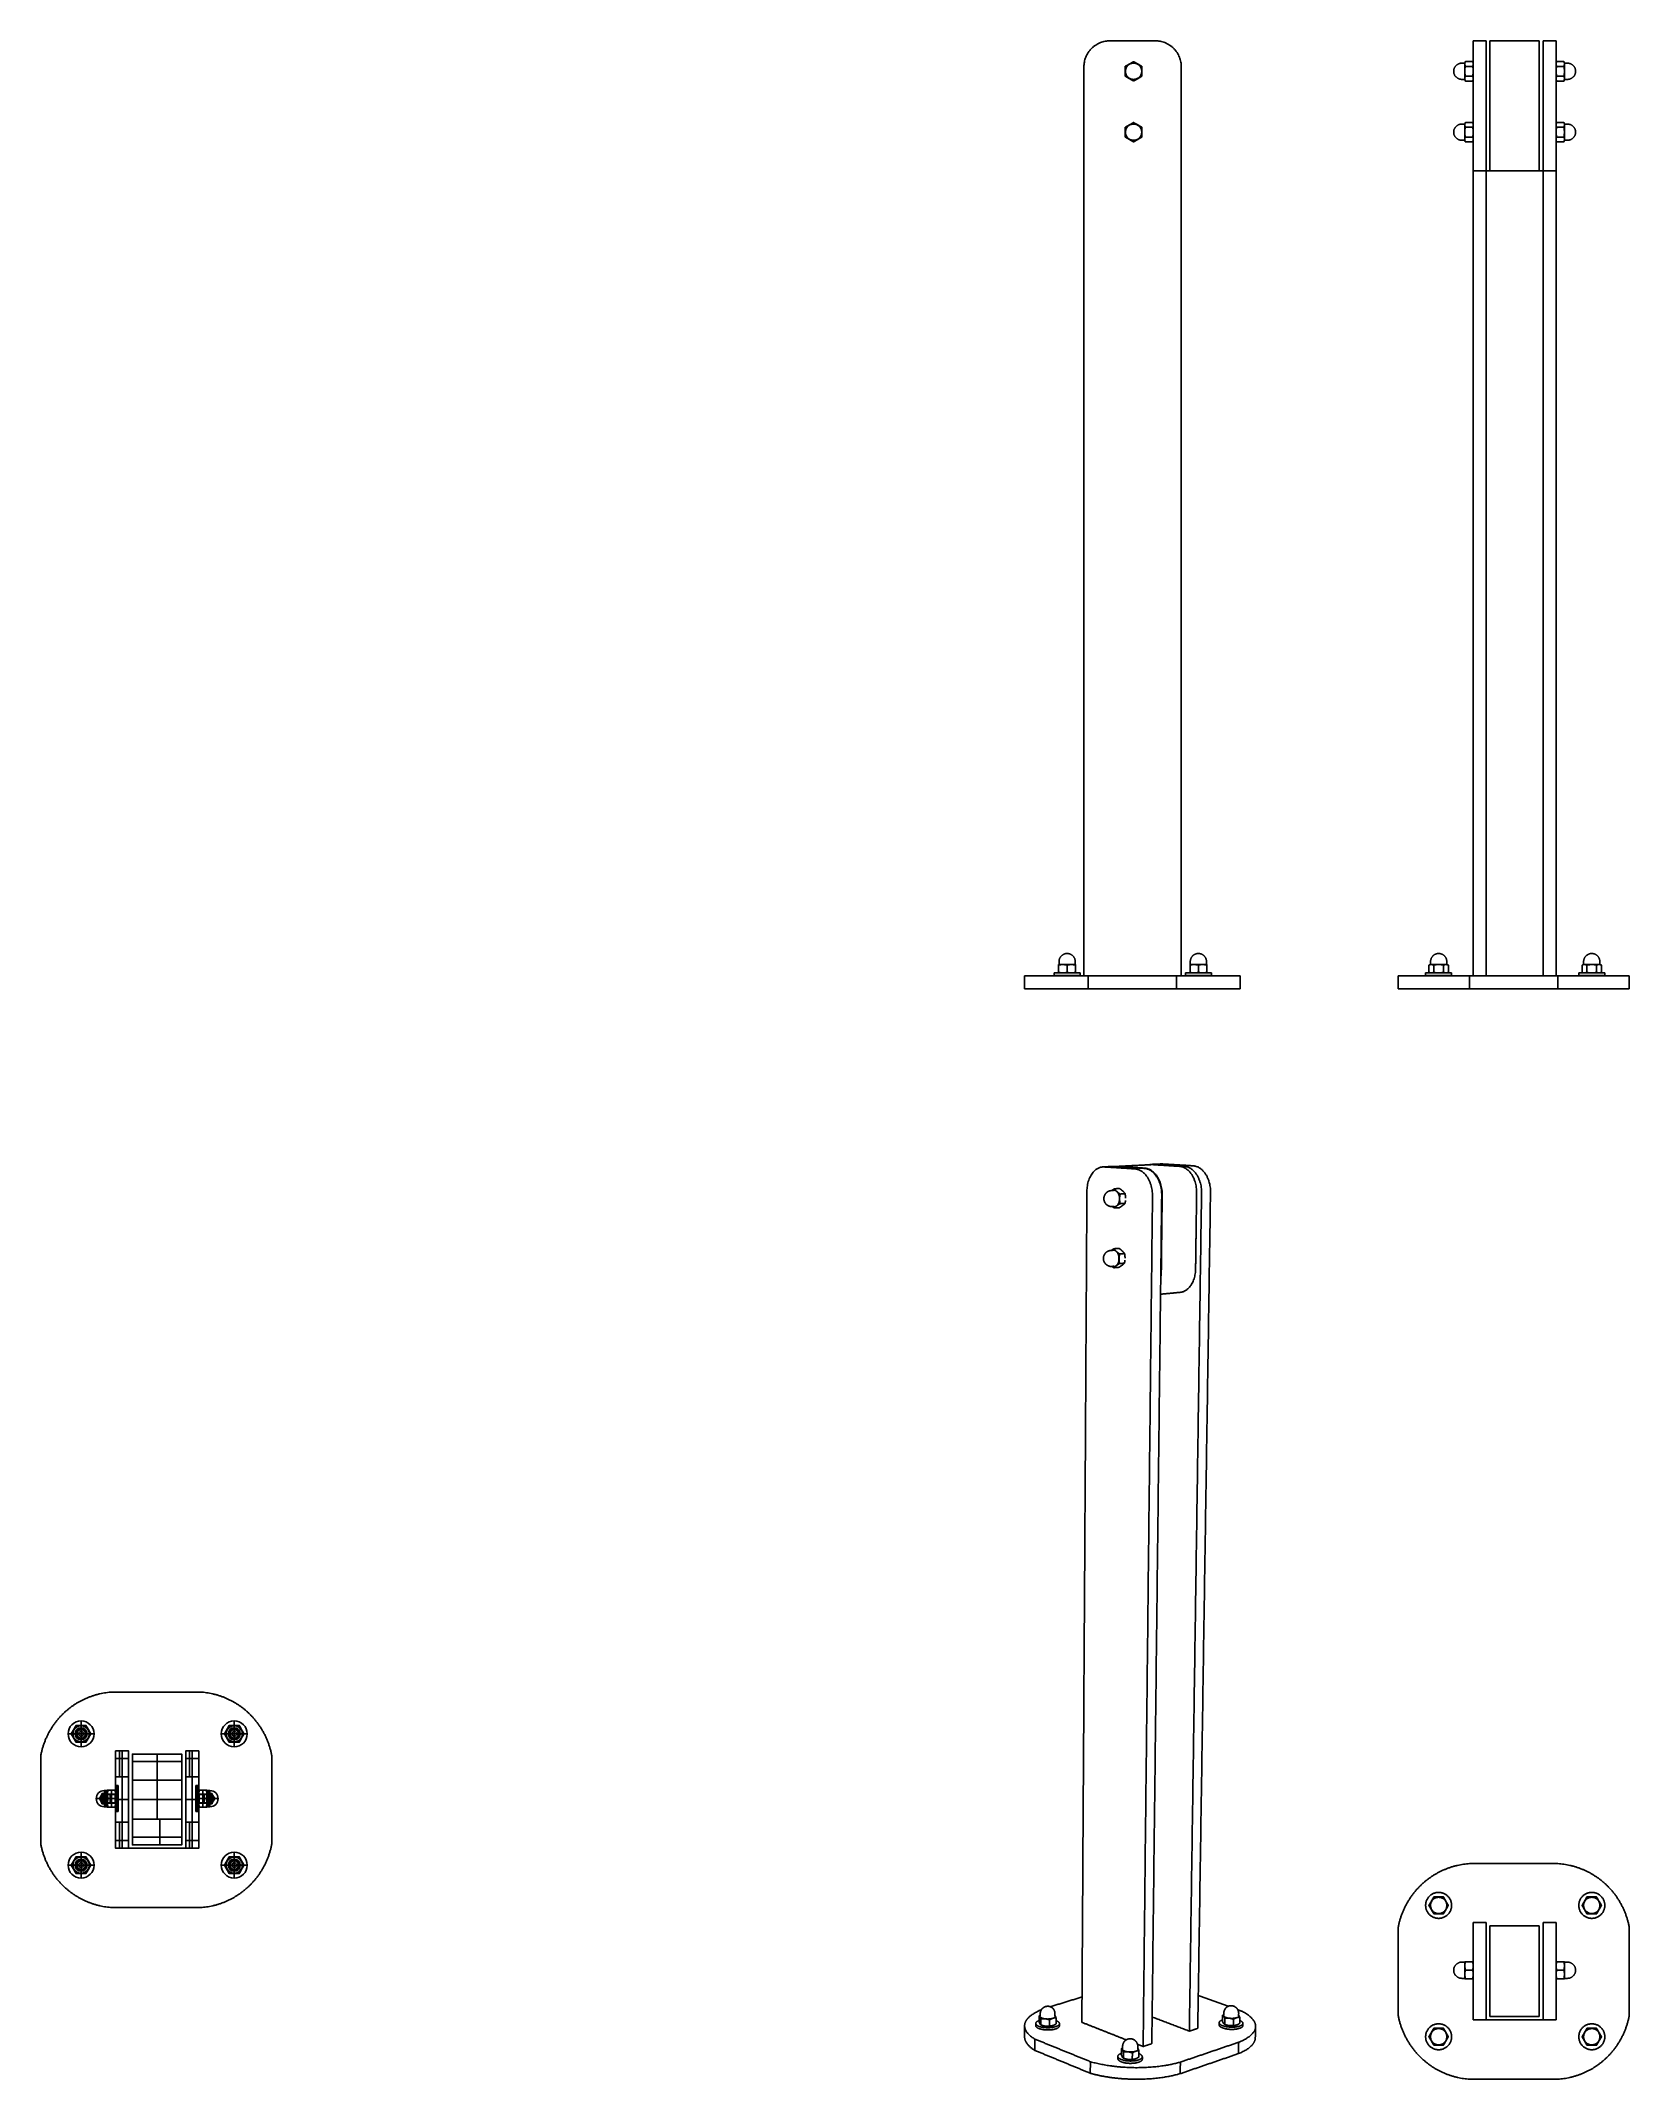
# Model space of a CAD drawing. Header units: millimetres. Extents: x -758 to 466, y 0 to 1570.
import ezdxf

# ---------------------------------------------------------------- set-up
doc = ezdxf.new("R2010")
doc.units = ezdxf.units.MM
doc.header["$MEASUREMENT"] = 0
for name, color, linetype, true_color in [('Domyślny', 7, 'Continuous', 0x000000), ('Utwórz2D linie widoczne', 7, 'Continuous', 0x000000), ('Warstwa 01', 7, 'Continuous', 0x4b3620), ('Warstwa 02', 254, 'Continuous', 0xbebebe)]:
    doc.layers.add(name, color=color, linetype=linetype, true_color=true_color)

# ---------------------------------------------------------------- blocks, each defined once
blk = doc.blocks.new('plain washer 10673 type snl_iso_ISO 10673-9.3-N')
at = {"layer": 'Domyślny'}
for p, q in [((2, 10), (0, 10)), ((0, 4.65), (0, 10)), ((2, 4.65), (0, 4.65)), ((0, 0, -4.65), (2, 0, -4.65)), ((2, 0, 4.65), (0, 0, 4.65)), ((2, 0, -10), (0, 0, -10)), ((0, 0, 10), (2, 0, 10)), ((0, 0, 10), (0, 0, 4.65)), ((0, 0, -4.65), (0, 0, -10)), ((2, 4.65), (2, 10)), ((2, 0, 10), (2, 0, 4.65)), ((2, 0, -4.65), (2, 0, -10)), ((2, -4.65), (0, -4.65)), ((0, -10), (0, -4.65)), ((2, -10), (0, -10)), ((2, -10), (2, -4.65))]:
    blk.add_line(p, q, dxfattribs=at)
at = {"layer": 'Domyślny', "extrusion": (1, 1.11022e-17, 1.14038e-51)}
blk.add_arc((0, 0), 10, 270, 90, dxfattribs=at)
at = {"layer": 'Domyślny', "extrusion": (1, 2.38758e-17, 1.1342e-50)}
blk.add_arc((0, 0), 4.65, 270, 90, dxfattribs=at)
at = {"layer": 'Domyślny', "extrusion": (1, -2.38758e-17, -1.1342e-50)}
blk.add_arc((0, 0), 4.65, 90, 270, dxfattribs=at)
at = {"layer": 'Domyślny', "extrusion": (1, -1.11022e-17, -1.14038e-51)}
blk.add_arc((0, 0), 10, 90, 270, dxfattribs=at)
at = {"layer": 'Domyślny', "extrusion": (1, 0, 0)}
for centre, radius, start, end in [((0, 0, 1), 10, 270, 90), ((0, 0, 1), 4.65, 270, 90), ((0, 0, 2), 10, 270, 90), ((0, 0, 2), 4.65, 270, 90), ((0, 0, 1), 4.65, 90, 270), ((0, 0, 1), 10, 90, 270), ((0, 0, 2), 4.65, 90, 270), ((0, 0, 2), 10, 90, 270)]:
    blk.add_arc(centre, radius, start, end, dxfattribs=at)
blk = doc.blocks.new('domed cap nut_din_DIN 1587 - M8 --NUC')
at = {"layer": 'Domyślny'}
for p, q in [((0, 6.5), (0.6, 7.5)), ((0, 4), (0, 6.5)), ((0, 5.6, -3.3), (6.5, 5.6, -3.3)), ((0, 5.6, 3.2), (6.5, 5.6, 3.2)), ((0, 4), (0, 4)), ((0.4, 3.4), (0, 4)), ((0, 0, -4), (0.4, 0, -3.4)), ((0.4, 0, 3.4), (0, 0, 4)), ((0, 0, 4), (0, 0, 4)), ((0, 0, -4), (0, 0, -4)), ((6.5, 0, 6.5), (0, 0, 6.5)), ((0, 0, -6.5), (0, 0, -4)), ((0, 0, 4), (0, 0, 6.5)), ((8.1, 3.4), (0.4, 3.4)), ((0.4, 0, -3.4), (8.1, 0, -3.4)), ((8.1, 0, 3.4), (0.4, 0, 3.4)), ((3.2, 3.8, 6.5), (3.2, 7.5)), ((3.2, -3.8, -6.5), (3.2, 3.8, -6.5)), ((3.2, -3.8, 6.5), (3.2, 3.8, 6.5)), ((3.2, 7.5), (3.2, 3.8, -6.5)), ((6.5, 6.5), (5.9, 7.5)), ((6.5, 6.4), (6.5, 6.5)), ((6.5, 0, -6.5), (6.5, 0, -6.4)), ((6.5, 0, 6.4), (6.5, 0, 6.5)), ((8.7, 6.2), (6.6, 6.2)), ((8.7, 0, -6.2), (6.6, 0, -6.2)), ((6.6, 0, 6.2), (8.7, 0, 6.2)), ((8.5, 0, 4), (8.1, 0, 3.4)), ((8.1, 0, -3.4), (8.5, 0, -4)), ((8.1, 3.4), (8.5, 4)), ((10.6, 4), (8.5, 4)), ((8.5, 0, -4), (10.6, 0, -4)), ((10.6, 0, 4), (8.5, 0, 4)), ((12.6, 0), (10.6, 3.3)), ((12.6, 0), (10.6, 0, 3.3)), ((10.6, 0, -3.3), (12.6, 0)), ((12.6, 0), (10.6, -3.3)), ((10.6, 3.3), (10.6, 4)), ((6.5, 0, -6.5), (0, 0, -6.5)), ((0.4, -3.4), (0, -4)), ((0, -4), (0, -4)), ((0, -6.5), (0, -4)), ((0, -5.6, -3.2), (6.5, -5.6, -3.2)), ((0, -5.6, 3.3), (6.5, -5.6, 3.3)), ((0, -6.5), (0.6, -7.5)), ((8.1, -3.4), (0.4, -3.4)), ((3.2, -3.8, -6.5), (3.2, -7.5)), ((3.2, -7.5), (3.2, -3.8, 6.5)), ((6.5, -6.5), (5.9, -7.5)), ((6.5, -6.5), (6.5, -6.4)), ((8.7, -6.2), (6.6, -6.2)), ((8.1, -3.4), (8.5, -4)), ((10.6, -4), (8.5, -4)), ((10.6, 0, -4), (10.6, 0, -3.3)), ((10.6, 0, 3.3), (10.6, 0, 4)), ((10.6, -4), (10.6, -3.3))]:
    blk.add_line(p, q, dxfattribs=at)
at = {"layer": 'Domyślny', "extrusion": (1, 1.2943e-16, 4.9106e-17)}
blk.add_arc((0, 0), 6.5, 330, 30, dxfattribs=at)
at = {"layer": 'Domyślny', "extrusion": (1, -1.70108e-16, 2.13504e-16)}
blk.add_arc((0, 0), 6.5, 270, 330, dxfattribs=at)
at = {"layer": 'Domyślny', "extrusion": (1, 4.80741e-17, 5.33761e-17)}
blk.add_arc((0, 0), 6.5, 30, 90, dxfattribs=at)
at = {"layer": 'Domyślny', "extrusion": (1, 0, 1.20371e-35)}
blk.add_arc((0, 0), 4, 270, 90, dxfattribs=at)
at = {"layer": 'Domyślny', "extrusion": (1, 0, 0)}
for centre, radius, start, end in [((0, 0, 0), 4, 270, 90), ((0, 0, 0), 4, 270, 90), ((0, 0, 0), 4, 90, 270), ((0, 0, 0), 4, 90, 270), ((0, 0, 4.3), 3.4, 270, 90), ((0, 0, 6.5), 6.5, 330, 30), ((0, 0, 6.5), 6.37, 270, 90), ((0, 0, 6.5), 6.5, 30, 90), ((0, 0, 6.6), 6.25, 270, 90), ((0, 0, 6.6), 6.25, 90, 270), ((0, 0, 7.7), 6.25, 270, 90), ((0, 0, 8.1), 3.4, 270, 90), ((0, 0, 9.6), 4.04, 270, 90), ((0, 0, 10.6), 3.32, 270, 90), ((0, 0, 10.6), 3.32, 90, 270), ((0, 0, 10.6), 4.04, 270, 90), ((0, 0, 11.5), 1.83, 270, 90), ((0, 0, 4.3), 3.4, 90, 270), ((0, 0, 6.5), 6.37, 90, 270), ((0, 0, 7.7), 6.25, 90, 270), ((0, 0, 8.1), 3.4, 90, 270), ((0, 0, 9.6), 4.04, 90, 270), ((0, 0, 10.6), 4.04, 90, 270), ((0, 0, 11.5), 1.83, 90, 270)]:
    blk.add_arc(centre, radius, start, end, dxfattribs=at)
at = {"layer": 'Domyślny', "extrusion": (1, 0, -1.20371e-35)}
blk.add_arc((0, 0), 4, 90, 270, dxfattribs=at)
at = {"layer": 'Domyślny', "extrusion": (1, 1.59014e-16, -2.2845e-16)}
blk.add_arc((0, 0), 6.5, 90, 150, dxfattribs=at)
at = {"layer": 'Domyślny', "extrusion": (1, -1.25732e-16, -1.83614e-16)}
blk.add_arc((0, 0), 6.5, 210, 270, dxfattribs=at)
at = {"layer": 'Domyślny', "extrusion": (1, -3.06944e-15, -1.15674e-44)}
blk.add_arc((0, 0, 0.4), 3.4, 270, 90, dxfattribs=at)
at = {"layer": 'Domyślny', "extrusion": (1, 3.06944e-15, 1.15674e-44)}
blk.add_arc((0, 0, 0.4), 3.4, 90, 270, dxfattribs=at)
at = {"layer": 'Domyślny'}
for centre, radius, start, end in [((6.6, 6.4), 0.12, 180, 270), ((8.7, 0), 6.25, 0, 90), ((6.6, -6.4), 0.12, 90, 180), ((8.7, 0), 6.25, 270, 0)]:
    blk.add_arc(centre, radius, start, end, dxfattribs=at)
at = {"layer": 'Domyślny', "extrusion": (1, 5.91681e-16, -7.51536e-16)}
blk.add_arc((0, 0, 6.5), 6.5, 270, 330, dxfattribs=at)
at = {"layer": 'Domyślny', "extrusion": (-1.60109e-29, 1, 2.16694e-15)}
blk.add_arc((-6.6, -6.4), 0.12, 0, 90, dxfattribs=at)
at = {"layer": 'Domyślny', "extrusion": (1, -4.73345e-16, 8.19857e-16)}
blk.add_arc((0, 0, 6.5), 6.5, 90, 150, dxfattribs=at)
at = {"layer": 'Domyślny', "extrusion": (1, -3.84593e-16, -3.92848e-16)}
blk.add_arc((0, 0, 6.5), 6.5, 210, 270, dxfattribs=at)
at = {"layer": 'Domyślny', "extrusion": (1, 0, 2.19846e-16)}
blk.add_arc((0, 0, 8.5), 4.04, 270, 90, dxfattribs=at)
at = {"layer": 'Domyślny', "extrusion": (1, -4.03897e-32, 2.84217e-16)}
blk.add_arc((0, 0, 8.7), 6.25, 270, 0, dxfattribs=at)
at = {"layer": 'Domyślny', "extrusion": (1, -4.03897e-32, -2.84217e-16)}
blk.add_arc((0, 0, 8.7), 6.25, 0, 90, dxfattribs=at)
at = {"layer": 'Domyślny', "extrusion": (1, 8.13561e-17, -4.6971e-17)}
blk.add_arc((0, 0), 6.5, 150, 210, dxfattribs=at)
at = {"layer": 'Domyślny', "extrusion": (3.20475e-29, 1, 2.16694e-15)}
blk.add_arc((-6.6, 6.4), 0.12, 270, 0, dxfattribs=at)
at = {"layer": 'Domyślny', "extrusion": (1, -7.10017e-16, -1.36643e-16)}
blk.add_arc((0, 0, 6.5), 6.5, 150, 210, dxfattribs=at)
at = {"layer": 'Domyślny', "extrusion": (1, 0, -2.19846e-16)}
blk.add_arc((0, 0, 8.5), 4.04, 90, 270, dxfattribs=at)
at = {"layer": 'Domyślny', "extrusion": (1, -6.31089e-32, 2.84217e-16)}
blk.add_arc((0, 0, 8.7), 6.25, 180, 270, dxfattribs=at)
at = {"layer": 'Domyślny', "extrusion": (1, 3.15544e-32, -2.84217e-16)}
blk.add_arc((0, 0, 8.7), 6.25, 90, 180, dxfattribs=at)
at = {"layer": 'Domyślny', "extrusion": (1.48357e-16, 1, 3.15544e-32)}
blk.add_arc((-8.8, 0), 6.25, 90, 180, dxfattribs=at)
at = {"layer": 'Domyślny', "extrusion": (1.48357e-16, 1, 2.01948e-32)}
blk.add_arc((-8.8, 0), 6.25, 180, 270, dxfattribs=at)
at = {"layer": 'Domyślny'}
for points, knots in [([(0.6, 7.5), (0.4, 7.2, -0.5), (0.3, 6.9, -1.1), (0.1, 6.3, -2.1), (0, 5.9, -2.7), (0, 5.6, -3.3)], [0.000000238, 0.000000238, 0.000000238, 0.000000238, 0.001898836, 0.001898836, 0.003797434, 0.003797434, 0.003797434, 0.003797434]), ([(0, 5.6, 3.2), (0, 5.8, 3), (0, 5.9, 2.7), (0.1, 6.3, 2.1), (0.1, 6.4, 1.9), (0.3, 6.9, 1.1), (0.4, 7.2, 0.5), (0.6, 7.5)], [0.003797434, 0.003797434, 0.003797434, 0.003797434, 0.004743184, 0.004743184, 0.005688934, 0.005688934, 0.007580434, 0.007580434, 0.007580434, 0.007580434]), ([(0, 5.6, -3.3), (0, 5.5, -3.5), (0, 5.3, -3.8), (0.1, 5, -4.4), (0.1, 4.8, -4.6), (0.3, 4.4, -5.4), (0.4, 4.1, -6), (0.6, 3.8, -6.5)], [0.003797434, 0.003797434, 0.003797434, 0.003797434, 0.004743184, 0.004743184, 0.005688934, 0.005688934, 0.007580434, 0.007580434, 0.007580434, 0.007580434]), ([(0.6, 3.8, 6.5), (0.4, 4.1, 6), (0.3, 4.4, 5.4), (0.1, 5, 4.4), (0, 5.3, 3.8), (0, 5.6, 3.2)], [0.000000238, 0.000000238, 0.000000238, 0.000000238, 0.001898836, 0.001898836, 0.003797434, 0.003797434, 0.003797434, 0.003797434]), ([(0, 0, -6.5), (0, 0.6, -6.5), (0.1, 1.3, -6.5), (0.3, 2.5, -6.5), (0.4, 3.1, -6.5), (0.6, 3.8, -6.5)], [0.010589502, 0.010589502, 0.010589502, 0.010589502, 0.012489456, 0.012489456, 0.01438941, 0.01438941, 0.01438941, 0.01438941]), ([(0, 0, 6.5), (0, 0.6, 6.5), (0.1, 1.3, 6.5), (0.3, 2.5, 6.5), (0.4, 3.1, 6.5), (0.6, 3.8, 6.5)], [0.010589502, 0.010589502, 0.010589502, 0.010589502, 0.012489456, 0.012489456, 0.01438941, 0.01438941, 0.01438941, 0.01438941]), ([(0.6, -3.8, 6.5), (0.4, -3.1, 6.5), (0.3, -2.5, 6.5), (0.1, -1.3, 6.5), (0, -0.6, 6.5), (0, 0, 6.5)], [0.006792069, 0.006792069, 0.006792069, 0.006792069, 0.008690786, 0.008690786, 0.010589502, 0.010589502, 0.010589502, 0.010589502]), ([(6.5, 5.6, -3.3), (6.5, 5.8, -3), (6.5, 5.9, -2.7), (6.4, 6.3, -2.1), (6.4, 6.4, -1.9), (6.2, 6.9, -1.1), (6.1, 7.2, -0.5), (5.9, 7.5)], [0.003797434, 0.003797434, 0.003797434, 0.003797434, 0.004743184, 0.004743184, 0.005688934, 0.005688934, 0.007580434, 0.007580434, 0.007580434, 0.007580434]), ([(5.9, 7.5), (6.1, 7.2, 0.5), (6.2, 6.9, 1.1), (6.4, 6.3, 2.1), (6.5, 5.9, 2.7), (6.5, 5.6, 3.2)], [0.000000238, 0.000000238, 0.000000238, 0.000000238, 0.001898836, 0.001898836, 0.003797434, 0.003797434, 0.003797434, 0.003797434]), ([(5.9, 3.8, -6.5), (6.1, 4.1, -6), (6.2, 4.4, -5.4), (6.4, 5, -4.4), (6.5, 5.3, -3.8), (6.5, 5.6, -3.3)], [0.000000238, 0.000000238, 0.000000238, 0.000000238, 0.001898836, 0.001898836, 0.003797434, 0.003797434, 0.003797434, 0.003797434]), ([(6.5, 5.6, 3.2), (6.5, 5.5, 3.5), (6.5, 5.3, 3.8), (6.4, 5, 4.4), (6.4, 4.8, 4.6), (6.2, 4.4, 5.4), (6.1, 4.1, 6), (5.9, 3.8, 6.5)], [0.003797434, 0.003797434, 0.003797434, 0.003797434, 0.004743184, 0.004743184, 0.005688934, 0.005688934, 0.007580434, 0.007580434, 0.007580434, 0.007580434]), ([(6.5, 0, -6.5), (6.5, 0.6, -6.5), (6.4, 1.3, -6.5), (6.2, 2.5, -6.5), (6.1, 3.1, -6.5), (5.9, 3.8, -6.5)], [-0.020496331, -0.020496331, -0.020496331, -0.020496331, -0.018594718, -0.018594718, -0.016693105, -0.016693105, -0.016693105, -0.016693105]), ([(5.9, 3.8, 6.5), (6.1, 3.1, 6.5), (6.2, 2.5, 6.5), (6.4, 1.3, 6.5), (6.5, 0.6, 6.5), (6.5, 0, 6.5)], [0.016693105, 0.016693105, 0.016693105, 0.016693105, 0.018594718, 0.018594718, 0.020496331, 0.020496331, 0.020496331, 0.020496331]), ([(5.9, -3.8, -6.5), (6.1, -3.1, -6.5), (6.2, -2.5, -6.5), (6.4, -1.3, -6.5), (6.5, -0.6, -6.5), (6.5, 0, -6.5)], [-0.024297078, -0.024297078, -0.024297078, -0.024297078, -0.022396704, -0.022396704, -0.020496331, -0.020496331, -0.020496331, -0.020496331]), ([(0.6, -3.8, -6.5), (0.4, -3.1, -6.5), (0.3, -2.5, -6.5), (0.1, -1.3, -6.5), (0, -0.6, -6.5), (0, 0, -6.5)], [0.006792069, 0.006792069, 0.006792069, 0.006792069, 0.008690786, 0.008690786, 0.010589502, 0.010589502, 0.010589502, 0.010589502]), ([(0.6, -3.8, -6.5), (0.4, -4.1, -6), (0.3, -4.4, -5.4), (0.1, -5, -4.4), (0, -5.3, -3.8), (0, -5.6, -3.2)], [0.000000238, 0.000000238, 0.000000238, 0.000000238, 0.001898836, 0.001898836, 0.003797434, 0.003797434, 0.003797434, 0.003797434]), ([(0, -5.6, 3.3), (0, -5.5, 3.5), (0, -5.3, 3.8), (0.1, -5, 4.4), (0.1, -4.8, 4.6), (0.3, -4.4, 5.4), (0.4, -4.1, 6), (0.6, -3.8, 6.5)], [0.003797434, 0.003797434, 0.003797434, 0.003797434, 0.004743184, 0.004743184, 0.005688934, 0.005688934, 0.007580434, 0.007580434, 0.007580434, 0.007580434]), ([(0, -5.6, -3.2), (0, -5.8, -3), (0, -5.9, -2.7), (0.1, -6.3, -2.1), (0.1, -6.4, -1.9), (0.3, -6.9, -1.1), (0.4, -7.2, -0.5), (0.6, -7.5)], [0.003797434, 0.003797434, 0.003797434, 0.003797434, 0.004743184, 0.004743184, 0.005688934, 0.005688934, 0.007580434, 0.007580434, 0.007580434, 0.007580434]), ([(0.6, -7.5), (0.4, -7.2, 0.5), (0.3, -6.9, 1.1), (0.1, -6.3, 2.1), (0, -5.9, 2.7), (0, -5.6, 3.3)], [0.000000238, 0.000000238, 0.000000238, 0.000000238, 0.001898836, 0.001898836, 0.003797434, 0.003797434, 0.003797434, 0.003797434]), ([(6.5, 0, 6.5), (6.5, -0.6, 6.5), (6.4, -1.3, 6.5), (6.2, -2.5, 6.5), (6.1, -3.1, 6.5), (5.9, -3.8, 6.5)], [0.020496331, 0.020496331, 0.020496331, 0.020496331, 0.022396704, 0.022396704, 0.024297078, 0.024297078, 0.024297078, 0.024297078]), ([(6.5, -5.6, -3.2), (6.5, -5.5, -3.5), (6.5, -5.3, -3.8), (6.4, -5, -4.4), (6.4, -4.8, -4.6), (6.2, -4.4, -5.4), (6.1, -4.1, -6), (5.9, -3.8, -6.5)], [0.003797434, 0.003797434, 0.003797434, 0.003797434, 0.004743184, 0.004743184, 0.005688934, 0.005688934, 0.007580434, 0.007580434, 0.007580434, 0.007580434]), ([(5.9, -3.8, 6.5), (6.1, -4.1, 6), (6.2, -4.4, 5.4), (6.4, -5, 4.4), (6.5, -5.3, 3.8), (6.5, -5.6, 3.3)], [0.000000238, 0.000000238, 0.000000238, 0.000000238, 0.001898836, 0.001898836, 0.003797434, 0.003797434, 0.003797434, 0.003797434]), ([(5.9, -7.5), (6.1, -7.2, -0.5), (6.2, -6.9, -1.1), (6.4, -6.3, -2.1), (6.5, -5.9, -2.7), (6.5, -5.6, -3.2)], [0.000000238, 0.000000238, 0.000000238, 0.000000238, 0.001898836, 0.001898836, 0.003797434, 0.003797434, 0.003797434, 0.003797434]), ([(6.5, -5.6, 3.3), (6.5, -5.8, 3), (6.5, -5.9, 2.7), (6.4, -6.3, 2.1), (6.4, -6.4, 1.9), (6.2, -6.9, 1.1), (6.1, -7.2, 0.5), (5.9, -7.5)], [0.003797434, 0.003797434, 0.003797434, 0.003797434, 0.004743184, 0.004743184, 0.005688934, 0.005688934, 0.007580434, 0.007580434, 0.007580434, 0.007580434])]:
    blk.add_open_spline(points, degree=3, knots=knots, dxfattribs=at)
for points in [[(5.9, 7.5), (3.2, 7.5), (0.6, 7.5)], [(0.6, 3.8, -6.5), (3.2, 3.8, -6.5), (5.9, 3.8, -6.5)], [(0.6, 3.8, 6.5), (3.2, 3.8, 6.5), (5.9, 3.8, 6.5)], [(5.9, -3.8, -6.5), (3.2, -3.8, -6.5), (0.6, -3.8, -6.5)], [(0.6, -3.8, 6.5), (3.2, -3.8, 6.5), (5.9, -3.8, 6.5)], [(0.6, -7.5), (3.2, -7.5), (5.9, -7.5)]]:
    blk.add_open_spline(points, degree=2, dxfattribs=at)

msp = doc.modelspace()

# ---------------------------------------------------------------- linework, layer by layer
at = {"layer": 'Domyślny'}
for p, q in [((-690.2, 252.9, -204.9), (-700.2, 252.9, -204.9)), ((-690.2, 252.9, 495.1), (-700.2, 252.9, 495.1)), ((-700.2, 252.9, 155.1), (-690.2, 252.9, 155.1)), ((-636.2, 252.9, -204.9), (-646.2, 252.9, -204.9)), ((-636.2, 252.9, 495.1), (-646.2, 252.9, 495.1)), ((-646.2, 252.9, 155.1), (-636.2, 252.9, 155.1)), ((-690.2, 232.9, 515.1), (-700.2, 232.9, 515.1)), ((-636.2, 232.9, 515.1), (-646.2, 232.9, 515.1)), ((-700.2, 215.4, -204.9), (-690.2, 215.4, -204.9)), ((-700.2, 215.4, 515.1), (-690.2, 215.4, 515.1)), ((-646.2, 215.4, -204.9), (-636.2, 215.4, -204.9)), ((-646.2, 215.4, 515.1), (-636.2, 215.4, 515.1)), ((-700.2, 197.9, 515.1), (-690.2, 197.9, 515.1)), ((-646.2, 197.9, 515.1), (-636.2, 197.9, 515.1)), ((-690.2, 177.9, -204.9), (-700.2, 177.9, -204.9)), ((-700.2, 177.9, 495.1), (-690.2, 177.9, 495.1)), ((-700.2, 177.9, 155.1), (-690.2, 177.9, 155.1)), ((-636.2, 177.9, -204.9), (-646.2, 177.9, -204.9)), ((-646.2, 177.9, 495.1), (-636.2, 177.9, 495.1)), ((-646.2, 177.9, 155.1), (-636.2, 177.9, 155.1))]:
    msp.add_line(p, q, dxfattribs=at)
for points in [[(-634.8, 298.2), (-702.9, 298.2)], [(-757.8, 249.3), (-757.8, 181.1)], [(-579.9, 181.1), (-579.9, 249.3)], [(-700.2, 177.9), (-636.2, 177.9)], [(-702.9, 132.2), (-634.8, 132.2)]]:
    msp.add_lwpolyline(points, dxfattribs=at)
for points, weights, knots in [([(-702.9, 298.2, -214.9), (-722.4, 296.9, -214.9), (-737.4, 284.4, -214.9), (-753.9, 270.5, -214.9), (-757.8, 249.3, -214.9)], [0.96211129693, 0.932669143567, 0.999999933881, 0.926225673347, 0.968632719777], [362.090659, 362.090659, 362.090659, 399.718468, 399.718468, 440.947209, 440.947209, 440.947209]), ([(-702.9, 298.2, -214.9), (-722.4, 296.9, -214.9), (-737.4, 284.4, -214.9), (-753.9, 270.5, -214.9), (-757.8, 249.3, -214.9)], [1, 0.969398391374, 1.03938072141, 0.962701172206, 1.00677824163], [362.090659, 362.090659, 362.090659, 399.718468, 399.718468, 440.947209, 440.947209, 440.947209]), ([(-702.9, 298.2, -204.9), (-722.4, 296.9, -204.9), (-737.4, 284.4, -204.9), (-753.9, 270.5, -204.9), (-757.8, 249.3, -204.9)], [1, 0.969398391374, 1.03938072141, 0.962701172206, 1.00677824163], [362.090659, 362.090659, 362.090659, 399.718468, 399.718468, 440.947209, 440.947209, 440.947209]), ([(-579.9, 249.3, -214.9), (-583.9, 270.5, -214.9), (-600.4, 284.4, -214.9), (-615.3, 296.9, -214.9), (-634.8, 298.2, -214.9)], [0.968632719777, 0.926225673347, 0.999999933881, 0.932669143567, 0.96211129693], [215.126143, 215.126143, 215.126143, 256.354884, 256.354884, 293.982692, 293.982692, 293.982692]), ([(-579.9, 249.3, -214.9), (-583.9, 270.5, -214.9), (-600.4, 284.4, -214.9), (-615.3, 296.9, -214.9), (-634.8, 298.2, -214.9)], [1.00677824163, 0.962701172206, 1.03938072141, 0.969398391374, 1], [215.126143, 215.126143, 215.126143, 256.354884, 256.354884, 293.982692, 293.982692, 293.982692]), ([(-579.9, 249.3, -204.9), (-583.9, 270.5, -204.9), (-600.4, 284.4, -204.9), (-615.3, 296.9, -204.9), (-634.8, 298.2, -204.9)], [1.00677824163, 0.962701172206, 1.03938072141, 0.969398391374, 1], [215.126143, 215.126143, 215.126143, 256.354884, 256.354884, 293.982692, 293.982692, 293.982692]), ([(-757.8, 181.1, -214.9), (-753.9, 159.9, -214.9), (-737.4, 146.1, -214.9), (-722.4, 133.5, -214.9), (-702.9, 132.2, -214.9)], [0.968632719777, 0.926225673347, 0.999999933881, 0.932669143567, 0.96211129693], [509.108834, 509.108834, 509.108834, 550.337575, 550.337575, 587.965383, 587.965383, 587.965383]), ([(-757.8, 181.1, -214.9), (-753.9, 159.9, -214.9), (-737.4, 146.1, -214.9), (-722.4, 133.5, -214.9), (-702.9, 132.2, -214.9)], [1.00677824163, 0.962701172206, 1.03938072141, 0.969398391374, 1], [509.108834, 509.108834, 509.108834, 550.337575, 550.337575, 587.965383, 587.965383, 587.965383]), ([(-757.8, 181.1, -204.9), (-753.9, 159.9, -204.9), (-737.4, 146.1, -204.9), (-722.4, 133.5, -204.9), (-702.9, 132.2, -204.9)], [1.00677824163, 0.962701172206, 1.03938072141, 0.969398391374, 1], [509.108834, 509.108834, 509.108834, 550.337575, 550.337575, 587.965383, 587.965383, 587.965383]), ([(-634.8, 132.2, -214.9), (-615.3, 133.5, -214.9), (-600.4, 146.1, -214.9), (-583.9, 159.9, -214.9), (-579.9, 181.1, -214.9)], [0.96211129693, 0.932669143567, 0.999999933881, 0.926225673347, 0.968632719777], [68.107968, 68.107968, 68.107968, 105.735776, 105.735776, 146.964517, 146.964517, 146.964517]), ([(-634.8, 132.2, -214.9), (-615.3, 133.5, -214.9), (-600.4, 146.1, -214.9), (-583.9, 159.9, -214.9), (-579.9, 181.1, -214.9)], [1, 0.969398391374, 1.03938072141, 0.962701172206, 1.00677824163], [68.107968, 68.107968, 68.107968, 105.735776, 105.735776, 146.964517, 146.964517, 146.964517]), ([(-634.8, 132.2, -204.9), (-615.3, 133.5, -204.9), (-600.4, 146.1, -204.9), (-583.9, 159.9, -204.9), (-579.9, 181.1, -204.9)], [1, 0.969398391374, 1.03938072141, 0.962701172206, 1.00677824163], [68.107968, 68.107968, 68.107968, 105.735776, 105.735776, 146.964517, 146.964517, 146.964517])]:
    msp.add_rational_spline(points, weights, degree=2, knots=knots, dxfattribs=at)
for points in [[(-634.8, 298.2, -214.9), (-668.9, 298.2, -214.9), (-702.9, 298.2, -214.9)], [(-702.9, 298.2, -214.9), (-702.9, 298.2, -209.9), (-702.9, 298.2, -204.9)], [(-634.8, 298.2, -204.9), (-668.9, 298.2, -204.9), (-702.9, 298.2, -204.9)], [(-634.8, 298.2, -214.9), (-634.8, 298.2, -209.9), (-634.8, 298.2, -204.9)], [(-700.2, 177.9, -204.9), (-700.2, 215.4, -204.9), (-700.2, 252.9, -204.9)], [(-700.2, 252.9, -204.9), (-700.2, 252.9, 145.1), (-700.2, 252.9, 495.1)], [(-700.2, 177.9, 155.1), (-700.2, 215.4, 155.1), (-700.2, 252.9, 155.1)], [(-695.2, 252.9, -204.9), (-695.2, 215.4, -204.9), (-695.2, 177.9, -204.9)], [(-695.2, 252.9, 495.1), (-695.2, 252.9, 145.1), (-695.2, 252.9, -204.9)], [(-690.2, 177.9, -204.9), (-690.2, 215.4, -204.9), (-690.2, 252.9, -204.9)], [(-690.2, 252.9, -204.9), (-690.2, 252.9, 145.1), (-690.2, 252.9, 495.1)], [(-690.2, 177.9, 155.1), (-690.2, 215.4, 155.1), (-690.2, 252.9, 155.1)], [(-646.2, 177.9, -204.9), (-646.2, 215.4, -204.9), (-646.2, 252.9, -204.9)], [(-646.2, 252.9, -204.9), (-646.2, 252.9, 145.1), (-646.2, 252.9, 495.1)], [(-646.2, 177.9, 155.1), (-646.2, 215.4, 155.1), (-646.2, 252.9, 155.1)], [(-641.2, 252.9, -204.9), (-641.2, 215.4, -204.9), (-641.2, 177.9, -204.9)], [(-641.2, 252.9, 495.1), (-641.2, 252.9, 145.1), (-641.2, 252.9, -204.9)], [(-636.2, 177.9, -204.9), (-636.2, 215.4, -204.9), (-636.2, 252.9, -204.9)], [(-636.2, 252.9, -204.9), (-636.2, 252.9, 145.1), (-636.2, 252.9, 495.1)], [(-636.2, 177.9, 155.1), (-636.2, 215.4, 155.1), (-636.2, 252.9, 155.1)], [(-757.8, 249.3, -214.9), (-757.8, 249.3, -209.9), (-757.8, 249.3, -204.9)], [(-757.8, 249.3, -214.9), (-757.8, 215.2, -214.9), (-757.8, 181.1, -214.9)], [(-757.8, 249.3, -204.9), (-757.8, 215.2, -204.9), (-757.8, 181.1, -204.9)], [(-690.2, 247.1, 509.3), (-695.2, 247.1, 509.3), (-700.2, 247.1, 509.3)], [(-636.2, 247.1, 509.3), (-641.2, 247.1, 509.3), (-646.2, 247.1, 509.3)], [(-579.9, 181.1, -214.9), (-579.9, 215.2, -214.9), (-579.9, 249.3, -214.9)], [(-579.9, 249.3, -214.9), (-579.9, 249.3, -209.9), (-579.9, 249.3, -204.9)], [(-579.9, 181.1, -204.9), (-579.9, 215.2, -204.9), (-579.9, 249.3, -204.9)], [(-700.2, 232.9, 515.1), (-700.2, 215.4, 515.1), (-700.2, 197.9, 515.1)], [(-695.2, 197.9, 515.1), (-695.2, 215.4, 515.1), (-695.2, 232.9, 515.1)], [(-690.2, 232.9, 515.1), (-690.2, 215.4, 515.1), (-690.2, 197.9, 515.1)], [(-646.2, 232.9, 515.1), (-646.2, 215.4, 515.1), (-646.2, 197.9, 515.1)], [(-641.2, 197.9, 515.1), (-641.2, 215.4, 515.1), (-641.2, 232.9, 515.1)], [(-636.2, 232.9, 515.1), (-636.2, 215.4, 515.1), (-636.2, 197.9, 515.1)], [(-700.2, 215.4, 515.1), (-700.2, 215.4, 155.1), (-700.2, 215.4, -204.9)], [(-690.2, 215.4, 515.1), (-690.2, 215.4, 155.1), (-690.2, 215.4, -204.9)], [(-646.2, 215.4, 515.1), (-646.2, 215.4, 155.1), (-646.2, 215.4, -204.9)], [(-636.2, 215.4, 515.1), (-636.2, 215.4, 155.1), (-636.2, 215.4, -204.9)], [(-757.8, 181.1, -214.9), (-757.8, 181.1, -209.9), (-757.8, 181.1, -204.9)], [(-700.2, 183.8, 509.3), (-695.2, 183.8, 509.3), (-690.2, 183.8, 509.3)], [(-700.2, 177.9, 495.1), (-700.2, 177.9, 145.1), (-700.2, 177.9, -204.9)], [(-695.2, 177.9, -204.9), (-695.2, 177.9, 145.1), (-695.2, 177.9, 495.1)], [(-690.2, 177.9, 495.1), (-690.2, 177.9, 145.1), (-690.2, 177.9, -204.9)], [(-646.2, 183.8, 509.3), (-641.2, 183.8, 509.3), (-636.2, 183.8, 509.3)], [(-646.2, 177.9, 495.1), (-646.2, 177.9, 145.1), (-646.2, 177.9, -204.9)], [(-641.2, 177.9, -204.9), (-641.2, 177.9, 145.1), (-641.2, 177.9, 495.1)], [(-636.2, 177.9, 495.1), (-636.2, 177.9, 145.1), (-636.2, 177.9, -204.9)], [(-579.9, 181.1, -214.9), (-579.9, 181.1, -209.9), (-579.9, 181.1, -204.9)], [(-702.9, 132.2, -214.9), (-668.9, 132.2, -214.9), (-634.8, 132.2, -214.9)], [(-702.9, 132.2, -204.9), (-668.9, 132.2, -204.9), (-634.8, 132.2, -204.9)], [(-702.9, 132.2, -214.9), (-702.9, 132.2, -209.9), (-702.9, 132.2, -204.9)], [(-634.8, 132.2, -214.9), (-634.8, 132.2, -209.9), (-634.8, 132.2, -204.9)]]:
    msp.add_open_spline(points, degree=2, dxfattribs=at)
for points in [[(-700.2, 252.9, 495.1), (-700.2, 252.9, 515.1), (-700.2, 232.9, 515.1)], [(-697.2, 252.9, 495.1), (-697.2, 252.9, 515.1), (-697.2, 232.9, 515.1)], [(-690.2, 252.9, 495.1), (-690.2, 252.9, 515.1), (-690.2, 232.9, 515.1)], [(-646.2, 252.9, 495.1), (-646.2, 252.9, 515.1), (-646.2, 232.9, 515.1)], [(-643.2, 252.9, 495.1), (-643.2, 252.9, 515.1), (-643.2, 232.9, 515.1)], [(-636.2, 252.9, 495.1), (-636.2, 252.9, 515.1), (-636.2, 232.9, 515.1)], [(-700.2, 197.9, 515.1), (-700.2, 177.9, 515.1), (-700.2, 177.9, 495.1)], [(-697.2, 177.9, 495.1), (-697.2, 177.9, 515.1), (-697.2, 197.9, 515.1)], [(-690.2, 197.9, 515.1), (-690.2, 177.9, 515.1), (-690.2, 177.9, 495.1)], [(-646.2, 197.9, 515.1), (-646.2, 177.9, 515.1), (-646.2, 177.9, 495.1)], [(-643.2, 177.9, 495.1), (-643.2, 177.9, 515.1), (-643.2, 197.9, 515.1)], [(-636.2, 197.9, 515.1), (-636.2, 177.9, 515.1), (-636.2, 177.9, 495.1)]]:
    msp.add_rational_spline(points, [1, 0.707106781187, 1], degree=2, dxfattribs=at)
at = {"layer": 'Utwórz2D linie widoczne'}
for points, weights, degree in [([(65.7, 1569.9), (45.7, 1569.9), (45.7, 1549.9)], [1, 0.707106781187, 1], 2), ([(120.7, 1549.9), (120.7, 1569.9), (100.7, 1569.9)], [1, 0.707106781187, 1], 2), ([(80.7, 1552), (77.4, 1550.2), (77.4, 1546.4)], [1, 0.866025403784, 1], 2), ([(77.4, 1546.4), (77.4, 1542.7), (80.7, 1540.8)], [1, 0.866025403784, 1], 2), ([(83.9, 1552.7), (77.7, 1552.7), (77.7, 1546.4)], [1, 0.707106781187, 1], 2), ([(77.7, 1546.4), (77.7, 1540.2), (83.9, 1540.2)], [1, 0.707106781187, 1], 2), ([(87.2, 1552), (83.9, 1553.9), (80.7, 1552)], [1, 0.866025403784, 1], 2), ([(80.7, 1540.8), (83.9, 1538.9), (87.2, 1540.8)], [1, 0.866025403784, 1], 2), ([(83.9, 1552.7), (90.2, 1552.7), (90.2, 1546.4)], [1, 0.707106781187, 1], 2), ([(90.2, 1546.4), (90.2, 1540.2), (83.9, 1540.2)], [1, 0.707106781187, 1], 2), ([(90.4, 1546.4), (90.4, 1550.2), (87.2, 1552)], [1, 0.866025403784, 1], 2), ([(87.2, 1540.8), (90.4, 1542.7), (90.4, 1546.4)], [1, 0.866025403784, 1], 2), ([(330.5, 1546.4), (330.5, 1552.7), (336.8, 1552.7)], [1, 0.707106781187, 1], 2), ([(336.8, 1540.2), (330.5, 1540.2), (330.5, 1546.4)], [1, 0.707106781186, 1], 2), ([(339, 1552.8), (339, 1552.7), (338.9, 1552.7)], [1, 0.747971544638, 1], 2), ([(339, 1540.1), (339, 1540.2), (338.9, 1540.2)], [1, 0.747971544638, 1], 2), ([(339, 1539.9), (339, 1539.9), (339, 1540.7)], [0.933078119176, 0.930997390654, 0.99509842573], 2), ([(415.9, 1552.9), (415.9, 1552.9), (415.9, 1552.1)], [0.933078119176, 0.931005284819, 0.994612987057], 2), ([(415.9, 1552.8), (415.9, 1552.7), (416, 1552.7)], [1, 0.747971544633, 1], 2), ([(415.9, 1540.1), (415.9, 1540.2), (416, 1540.2)], [1, 0.747971544633, 1], 2), ([(424.4, 1546.4), (424.4, 1552.7), (418.1, 1552.7)], [1, 0.707106781187, 1], 2), ([(418.1, 1540.2), (424.4, 1540.2), (424.4, 1546.4)], [1, 0.707106781187, 1], 2), ([(80.7, 1505.2), (77.4, 1503.3), (77.4, 1499.5)], [1, 0.866025403784, 1], 2), ([(77.4, 1499.5), (77.4, 1495.8), (80.7, 1493.9)], [1, 0.866025403784, 1], 2), ([(83.9, 1505.8), (77.7, 1505.8), (77.7, 1499.5)], [1, 0.707106781186, 1], 2), ([(77.7, 1499.5), (77.7, 1493.3), (83.9, 1493.3)], [1, 0.707106781187, 1], 2), ([(87.2, 1505.2), (83.9, 1507), (80.7, 1505.2)], [1, 0.866025403784, 1], 2), ([(80.7, 1493.9), (83.9, 1492), (87.2, 1493.9)], [1, 0.866025403784, 1], 2), ([(83.9, 1505.8), (90.2, 1505.8), (90.2, 1499.5)], [1, 0.707106781187, 1], 2), ([(90.2, 1499.5), (90.2, 1493.3), (83.9, 1493.3)], [1, 0.707106781187, 1], 2), ([(90.4, 1499.5), (90.4, 1503.3), (87.2, 1505.2)], [1, 0.866025403784, 1], 2), ([(87.2, 1493.9), (90.4, 1495.8), (90.4, 1499.5)], [1, 0.866025403784, 1], 2), ([(330.5, 1499.5), (330.5, 1505.8), (336.8, 1505.8)], [1, 0.707106781187, 1], 2), ([(336.8, 1493.3), (330.5, 1493.3), (330.5, 1499.5)], [1, 0.707106781187, 1], 2), ([(339, 1505.9), (339, 1505.8), (338.9, 1505.8)], [1, 0.747971544633, 1], 2), ([(339, 1493.2), (339, 1493.3), (338.9, 1493.3)], [1, 0.747971544633, 1], 2), ([(339, 1493), (339, 1493), (339, 1493.9)], [0.933078119176, 0.930997390654, 0.99509842573], 2), ([(415.9, 1506), (415.9, 1506.1), (415.9, 1505.2)], [0.933078119176, 0.931005284819, 0.994612987057], 2), ([(415.9, 1505.9), (415.9, 1505.8), (416, 1505.8)], [1, 0.747971544634, 1], 2), ([(415.9, 1493.2), (415.9, 1493.3), (416, 1493.3)], [1, 0.747971544631, 1], 2), ([(424.4, 1499.5), (424.4, 1505.8), (418.1, 1505.8)], [1, 0.707106781187, 1], 2), ([(418.1, 1493.3), (424.4, 1493.3), (424.4, 1499.5)], [1, 0.707106781187, 1], 2), ([(32.7, 867), (26.5, 867), (26.5, 860.7)], [1, 0.707106781187, 1], 2), ([(39, 860.7), (39, 867), (32.7, 867)], [1, 0.707106781187, 1], 2), ([(133.9, 867), (127.6, 867), (127.6, 860.7)], [1, 0.707106781187, 1], 2), ([(140.1, 860.7), (140.1, 867), (133.9, 867)], [1, 0.707106781187, 1], 2), ([(318.9, 867), (312.7, 867), (312.7, 860.7)], [1, 0.707106781187, 1], 2), ([(325.2, 860.7), (325.2, 867), (318.9, 867)], [1, 0.707106781187, 1], 2), ([(436.9, 867), (430.6, 867), (430.6, 860.7)], [1, 0.707106781187, 1], 2), ([(443.1, 860.7), (443.1, 867), (436.9, 867)], [1, 0.707106781187, 1], 2), ([(26.4, 858.5), (26.5, 858.5), (26.5, 858.6)], [1, 0.747971544637, 1], 2), ([(39, 858.6), (39, 858.5), (39.1, 858.5)], [1, 0.747971544636, 1], 2), ([(127.5, 858.5), (127.6, 858.5), (127.6, 858.6)], [1, 0.747971544636, 1], 2), ([(140.1, 858.6), (140.1, 858.5), (140.2, 858.5)], [1, 0.747971544634, 1], 2), ([(312.4, 858.5), (312.4, 858.5), (313.2, 858.5)], [0.933078119176, 0.931005284819, 0.994612987057], 2), ([(312.6, 858.5), (312.7, 858.5), (312.7, 858.6)], [1, 0.747971544634, 1], 2), ([(325.3, 858.5), (325.2, 858.5), (325.2, 858.6)], [1, 0.747971544637, 1], 2), ([(430.4, 858.5), (430.3, 858.5), (431.2, 858.5)], [0.933078119176, 0.931005284819, 0.994612987057], 2), ([(430.5, 858.5), (430.6, 858.5), (430.6, 858.6)], [1, 0.747971544636, 1], 2), ([(443.2, 858.5), (443.1, 858.5), (443.1, 858.6)], [1, 0.747971544635, 1], 2), ([(61.4, 702.6), (48.1, 703.5), (48, 683.9)], [2220.96266032, 1580.8817501, 2239.86270744], 2), ([(68.5, 703), (68, 703), (67.4, 703)], [1, 0.998379504108, 1], 2), ([(72.2, 703), (71.2, 703.1), (70.2, 702.9)], [1, 0.993318880205, 1], 2), ([(98.5, 680.3), (98.7, 700.3), (84.9, 701.1)], [2184.59541828, 1541.80187516, 2195.17887352], 2), ([(105.6, 680.7), (105.8, 700.7), (92.1, 701.5)], [2191.02560776, 1546.34870574, 2201.609063], 2), ([(106, 681), (106.2, 700.9), (92.5, 701.7)], [2194.79024462, 1549.01070599, 2205.37369986], 2), ([(99.2, 704.6), (97.7, 704.7), (96.3, 704.3)], [1, 0.987746512094, 1], 2), ([(97.8, 704.4), (98.3, 704.4), (98.8, 704.4)], [1, 0.998422443822, 1], 2), ([(106.1, 704.9), (105.6, 705), (105, 704.9)], [1, 0.998438302445, 1], 2), ([(119.1, 703.1), (132.8, 702.3), (132.5, 682.6)], [2229.80841988, 1566.28866222, 2219.22496464], 2), ([(136.3, 682.6), (136.6, 702.3), (122.8, 703.1)], [2219.31844147, 1566.35476032, 2229.90189672], 2), ([(143.2, 683), (143.5, 702.7), (129.7, 703.5)], [2225.74863095, 1570.90159091, 2236.3320862], 2), ([(71, 683.7), (69.2, 685.4), (67.2, 684.4)], [2204.73391872, 1956.22454173, 2131.77445168], 2), ([(70.9, 672.6), (73.1, 674.3), (73.1, 678)], [2207.07469216, 1908.97029613, 2203.50877087], 2), ([(73.1, 678), (73.2, 681.7), (71, 683.7)], [2203.50877087, 1907.61884995, 2204.73391872], 2), ([(67.5, 672.1), (67.1, 672), (66.7, 672.1)], [1, 0.997489239497, 1], 2), ([(67.9, 672.1), (69.5, 671.5), (70.9, 672.6)], [2079.55996386, 2010.54503594, 2207.07469216], 2), ([(70.6, 637.6), (68.8, 639.3), (66.8, 638.3)], [2214.47967464, 1956.69789345, 2153.17463194], 2), ([(70.5, 626.5), (72.7, 628.2), (72.7, 631.8)], [2216.82044809, 1917.41036834, 2213.2545268], 2), ([(72.7, 631.8), (72.8, 635.5), (70.6, 637.6)], [2213.2545268, 1916.05892216, 2214.47967464], 2), ([(67.3, 626), (66.7, 626), (66.2, 626)], [1, 0.995809459711, 1], 2), ([(67.7, 626), (69.2, 625.6), (70.5, 626.5)], [2083.59997874, 2027.32920303, 2216.82044809], 2), ([(104.8, 617), (105.2, 619.3), (105.3, 621.7)], [2031.39138843, 2101.7863419, 2207.26513243], 2), ([(131.7, 624), (131.5, 607.1), (119.7, 606)], [2231.69985245, 1643.90577654, 2133.45738243], 2), ([(313.3, 137.1), (311.4, 133.9), (313.3, 130.6)], [1, 0.866025403784, 1], 2), ([(312.7, 133.9), (312.7, 140.1), (318.9, 140.1)], [1, 0.707106781187, 1], 2), ([(312.7, 133.9), (312.7, 127.6), (318.9, 127.6)], [1, 0.707106781187, 1], 2), ([(318.9, 140.4), (315.2, 140.4), (313.3, 137.1)], [1, 0.866025403784, 1], 2), ([(313.3, 130.6), (315.2, 127.4), (318.9, 127.4)], [1, 0.866025403784, 1], 2), ([(324.5, 137.1), (322.7, 140.4), (318.9, 140.4)], [1, 0.866025403784, 1], 2), ([(318.9, 140.1), (325.2, 140.1), (325.2, 133.9)], [1, 0.707106781187, 1], 2), ([(318.9, 127.6), (325.2, 127.6), (325.2, 133.9)], [1, 0.707106781187, 1], 2), ([(318.9, 127.4), (322.7, 127.4), (324.5, 130.6)], [1, 0.866025403784, 1], 2), ([(324.5, 130.6), (326.4, 133.9), (324.5, 137.1)], [1, 0.866025403784, 1], 2), ([(431.2, 137.1), (429.4, 133.9), (431.2, 130.6)], [1, 0.866025403784, 1], 2), ([(430.6, 133.9), (430.6, 140.1), (436.9, 140.1)], [1, 0.707106781187, 1], 2), ([(430.6, 133.9), (430.6, 127.6), (436.9, 127.6)], [1, 0.707106781187, 1], 2), ([(436.9, 140.4), (433.1, 140.4), (431.2, 137.1)], [1, 0.866025403784, 1], 2), ([(431.2, 130.6), (433.1, 127.4), (436.9, 127.4)], [1, 0.866025403784, 1], 2), ([(442.5, 137.1), (440.6, 140.4), (436.9, 140.4)], [1, 0.866025403784, 1], 2), ([(436.9, 140.1), (443.1, 140.1), (443.1, 133.9)], [1, 0.707106781187, 1], 2), ([(436.9, 127.6), (443.1, 127.6), (443.1, 133.9)], [1, 0.707106781187, 1], 2), ([(436.9, 127.4), (440.6, 127.4), (442.5, 130.6)], [1, 0.866025403784, 1], 2), ([(442.5, 130.6), (444.4, 133.9), (442.5, 137.1)], [1, 0.866025403784, 1], 2), ([(330.5, 83.9), (330.5, 90.2), (336.8, 90.2)], [1, 0.707106781187, 1], 2), ([(336.8, 77.7), (330.5, 77.7), (330.5, 83.9)], [1, 0.707106781187, 1], 2), ([(339, 90.3), (339, 90.2), (338.9, 90.2)], [1, 0.747971544636, 1], 2), ([(416, 90.2), (415.9, 90.2), (415.9, 90.3)], [1, 0.747971544635, 1], 2), ([(418.1, 90.2), (424.4, 90.2), (424.4, 83.9)], [1, 0.707106781187, 1], 2), ([(424.4, 83.9), (424.4, 77.7), (418.1, 77.7)], [1, 0.707106781187, 1], 2), ([(338.9, 77.7), (339, 77.7), (339, 77.6)], [1, 0.747971544636, 1], 2), ([(415.9, 77.6), (415.9, 77.7), (416, 77.7)], [1, 0.747971544635, 1], 2), ([(11.2, 48.8), (11.6, 49.1), (12, 49.3)], [1, 0.999392995849, 1], 2), ([(12, 49.1), (11.6, 48.6), (11.9, 48.1)], [2218.96469803, 2227.99508721, 2374.37458323], 2), ([(11.9, 48.1), (12.6, 46.9), (15.9, 46.5)], [2374.37458323, 2053.1492076, 2369.5835141], 2), ([(21.7, 46.9), (24.2, 47.7), (23.5, 48.9)], [2370.80763937, 2055.26945476, 2376.82283377], 2), ([(23.4, 49.1), (23.5, 49), (23.5, 49)], [1, 0.999731709884, 1], 2), ([(23.5, 48.9), (23.5, 49), (23.4, 49.1)], [1, 0.997884272801, 1], 2), ([(152.5, 49.2), (152.9, 49.6), (153.4, 49.8)], [1, 0.998965132798, 1], 2), ([(153.4, 49.7), (152.9, 49.1), (153.4, 48.5)], [2220.30717673, 2208.98542903, 2375.67803056], 2), ([(153.4, 48.5), (154.3, 47.4), (157.6, 47)], [2375.67803056, 2054.2780261, 2370.88696143], 2), ([(157.6, 47), (161, 46.6), (163.4, 47.4)], [2370.88696143, 2052.2186501, 2372.1110867], 2), ([(163.4, 47.4), (165.7, 48.2), (164.8, 49.3)], [2372.1110867, 2057.54120173, 2375.8052263], 2), ([(0, 32.5), (0, 27.6), (6.4, 23.2)], [2407.03178842, 2308.50895185, 2353.16656141], 2), ([(13.2, 41.6), (14.2, 41.1), (15.7, 40.9)], [2214.20141579, 2206.61335463, 2348.43842114], 2), ([(15.9, 46.5), (19.1, 46.1), (21.7, 46.9)], [2369.5835141, 2051.0898316, 2370.80763937], 2), ([(16.1, 40.9), (19, 40.6), (21.4, 41.3)], [2348.59239516, 2079.65862281, 2339.84703875], 2), ([(22, 41.4), (22.1, 41.5), (22.2, 41.5)], [1, 0.999906446184, 1], 2), ([(26.8, 41.1), (26.8, 39.7), (23.8, 38.7)], [2030.15618831, 2005.60854033, 2369.99510869], 2), ([(154.5, 42.1), (155.6, 41.6), (157.3, 41.4)], [2220.44788814, 2188.02018288, 2349.76055493], 2), ([(157.8, 41.3), (160.8, 41), (163, 41.7)], [2349.85353423, 2080.7656067, 2341.232277], 2), ([(168.1, 41.3), (168.1, 40), (165.5, 39.2)], [2029.81233821, 2035.35256338, 2371.29855601], 2), ([(165.7, 45.3), (171.6, 42.9), (165.6, 40.9)], [2335.57372961, 1705.98232465, 2370.88272642], 2), ([(313.3, 36), (311.4, 32.7), (313.3, 29.5)], [1, 0.866025403784, 1], 2), ([(312.7, 32.7), (312.7, 39), (318.9, 39)], [1, 0.707106781187, 1], 2), ([(312.7, 32.7), (312.7, 26.5), (318.9, 26.5)], [1, 0.707106781187, 1], 2), ([(318.9, 39.2), (315.2, 39.2), (313.3, 36)], [1, 0.866025403784, 1], 2), ([(324.5, 36), (322.7, 39.2), (318.9, 39.2)], [1, 0.866025403784, 1], 2), ([(318.9, 39), (325.2, 39), (325.2, 32.7)], [1, 0.707106781187, 1], 2), ([(318.9, 26.5), (325.2, 26.5), (325.2, 32.7)], [1, 0.707106781187, 1], 2), ([(324.5, 29.5), (326.4, 32.7), (324.5, 36)], [1, 0.866025403784, 1], 2), ([(431.2, 36), (429.4, 32.7), (431.2, 29.5)], [1, 0.866025403784, 1], 2), ([(430.6, 32.7), (430.6, 39), (436.9, 39)], [1, 0.707106781187, 1], 2), ([(430.6, 32.7), (430.6, 26.5), (436.9, 26.5)], [1, 0.707106781187, 1], 2), ([(436.9, 39.2), (433.1, 39.2), (431.2, 36)], [1, 0.866025403784, 1], 2), ([(442.5, 36), (440.6, 39.2), (436.9, 39.2)], [1, 0.866025403784, 1], 2), ([(436.9, 39), (443.1, 39), (443.1, 32.7)], [1, 0.707106781187, 1], 2), ([(436.9, 26.5), (443.1, 26.5), (443.1, 32.7)], [1, 0.707106781187, 1], 2), ([(442.5, 29.5), (444.4, 32.7), (442.5, 36)], [1, 0.866025403784, 1], 2), ([(6.4, 23.2), (6.6, 23.1), (6.7, 23)], [1, 0.999982744006, 1], 2), ([(6.7, 23), (7.3, 22.6), (7.9, 22.2)], [2355.19368146, 2359.45290641, 2364.84909075], 2), ([(74.6, 23.6), (75, 23.9), (75.5, 24.1)], [1, 0.999235660012, 1], 2), ([(75.5, 23.9), (75, 23.4), (75.4, 22.8)], [2148.81644427, 2149.25549408, 2299.82538472], 2), ([(75.4, 22.8), (76.2, 21.5), (79.6, 21.1)], [2299.82538472, 1988.58770786, 2295.03431559], 2), ([(76.7, 16), (77.8, 15.6), (79.3, 15.4)], [2144.67854151, 2136.87768927, 2274.61324111], 2), ([(79.6, 21.1), (83, 20.7), (85.6, 21.6)], [2295.03431559, 1986.52833185, 2296.25844086], 2), ([(85.6, 21.6), (88.1, 22.4), (87.3, 23.7)], [2296.25844086, 1990.70795502, 2302.27363526], 2), ([(87.2, 23.7), (87.2, 23.7), (87.2, 23.7), (87.2, 23.7)], [2302.50022474, 2302.45784126, 2302.41547582, 2302.37312863], 3), ([(87.3, 23.7), (87.2, 23.7), (87.2, 23.7)], [1, 0.999481064479, 1], 2), ([(88.1, 19.7), (94.5, 17.1), (87.8, 14.9)], [2305.35316542, 1629.08626065, 2295.03008058], 2), ([(313.3, 29.5), (315.2, 26.2), (318.9, 26.2)], [1, 0.866025403784, 1], 2), ([(318.9, 26.2), (322.7, 26.2), (324.5, 29.5)], [1, 0.866025403784, 1], 2), ([(431.2, 29.5), (433.1, 26.2), (436.9, 26.2)], [1, 0.866025403784, 1], 2), ([(436.9, 26.2), (440.6, 26.2), (442.5, 29.5)], [1, 0.866025403784, 1], 2), ([(50.6, 4.6), (58.6, 2.3), (68.2, 1.1)], [2314.2674582, 2257.20382989, 2272.78827793], 2), ([(68.2, 1.1), (68.5, 1.1), (68.7, 1)], [1, 0.999997895003, 1], 2), ([(68.7, 1), (68.7, 1), (68.8, 1)], [2273.77138377, 2273.80124292, 2273.83130816], 2), ([(68.8, 1), (69, 1), (69.3, 1)], [1, 0.999997918739, 1], 2), ([(69.3, 1), (69.3, 1), (69.4, 1)], [2274.94824631, 2274.98182218, 2275.01560291], 2), ([(69.4, 1), (69.6, 0.9), (69.9, 0.9)], [1, 0.999997941069, 1], 2), ([(69.9, 0.9), (69.9, 0.9), (70, 0.9)], [2276.26652158, 2276.3037181, 2276.34111744], 2), ([(70, 0.9), (70.2, 0.9), (70.5, 0.8)], [1, 0.999997962034, 1], 2), ([(70.5, 0.8), (70.5, 0.8), (70.6, 0.8)], [2277.72620957, 2277.76690829, 2277.80780704], 2), ([(70.6, 0.8), (70.8, 0.8), (71.1, 0.8)], [1, 0.999997981677, 1], 2), ([(71.1, 0.8), (71.1, 0.8), (71.2, 0.8)], [2279.32731029, 2279.37137041, 2279.41562698], 2), ([(71.2, 0.8), (71.4, 0.7), (71.7, 0.7)], [1, 0.999998000034, 1], 2), ([(71.7, 0.7), (71.7, 0.7), (71.8, 0.7)], [2281.06982372, 2281.11708208, 2281.16453256], 2), ([(71.8, 0.7), (72, 0.7), (72.3, 0.6)], [1, 0.999998017141, 1], 2), ([(72.3, 0.6), (72.3, 0.6), (72.4, 0.6)], [2282.95374989, 2283.00402095, 2283.0544791], 2), ([(72.4, 0.6), (72.6, 0.6), (72.9, 0.6)], [1, 0.999998033031, 1], 2), ([(72.9, 0.6), (72.9, 0.6), (73, 0.6)], [2284.97908878, 2285.03216468, 2285.08542193], 2), ([(73, 0.6), (73.2, 0.6), (73.5, 0.5)], [1, 0.999998047735, 1], 2), ([(73.5, 0.5), (73.5, 0.5), (73.6, 0.5)], [2287.14584039, 2287.2014909, 2287.25731638], 2), ([(73.6, 0.5), (73.8, 0.5), (74.1, 0.5)], [1, 0.999998061282, 1], 2), ([(74.1, 0.5), (74.1, 0.5), (74.2, 0.5)], [2289.45400472, 2289.51197729, 2289.57011783], 2), ([(74.2, 0.5), (74.4, 0.5), (74.7, 0.4)], [1, 0.9999980737, 1], 2), ([(74.7, 0.4), (74.7, 0.4), (74.8, 0.4)], [2291.90358178, 2291.96360151, 2292.02378163], 2), ([(74.8, 0.4), (75.1, 0.4), (75.3, 0.4)], [1, 0.999998085013, 1], 2), ([(75.3, 0.4), (75.4, 0.4), (75.4, 0.4)], [2294.49457157, 2294.55634121, 2294.61826318], 2), ([(75.4, 0.4), (75.7, 0.4), (75.9, 0.3)], [1, 0.999998095243, 1], 2), ([(75.9, 0.3), (76, 0.3), (76, 0.3)], [2297.22697408, 2297.29017409, 2297.35351787], 2), ([(76, 0.3), (76.3, 0.3), (76.6, 0.3)], [1, 0.999998104414, 1], 2), ([(76.6, 0.3), (76.6, 0.3), (76.6, 0.3)], [2300.10078931, 2300.1650778, 2300.22950112], 2), ([(76.6, 0.3), (76.9, 0.3), (77.2, 0.3)], [1, 0.999998112543, 1], 2), ([(77.2, 0.3), (77.2, 0.3), (77.2, 0.3)], [2303.11601727, 2303.18103004, 2303.24616835], 2), ([(77.2, 0.3), (77.5, 0.3), (77.8, 0.2)], [1, 0.99999811965, 1], 2), ([(77.8, 0.2), (77.8, 0.2), (77.8, 0.2)], [2306.27265795, 2306.3380085, 2306.40347501], 2), ([(77.8, 0.2), (78.1, 0.2), (78.4, 0.2)], [1, 0.99999812575, 1], 2), ([(78.4, 0.2), (78.4, 0.2), (78.4, 0.2)], [2309.57071135, 2309.63599086, 2309.70137656], 2), ([(78.4, 0.2), (78.7, 0.2), (79, 0.2)], [1, 0.999998130859, 1], 2), ([(79, 0.2), (79, 0.2), (79, 0.2)], [2313.01017748, 2313.07495482, 2313.13982847], 2), ([(79.8, 15.3), (82.8, 15), (85.3, 15.7)], [2274.72994397, 2014.22665214, 2266.34458152], 2), ([(90.7, 15.5), (90.6, 14), (87.8, 13.1)], [1965.26274235, 1955.20619383, 2295.44591017], 2)]:
    msp.add_rational_spline(points, weights, degree=degree, dxfattribs=at)
for points in [[(100.7, 1569.9), (83.2, 1569.9), (65.7, 1569.9)], [(345.4, 1569.9), (345.4, 1559.9), (345.4, 1549.9)], [(345.4, 1569.9), (350.4, 1569.9), (355.4, 1569.9)], [(355.4, 1569.9), (355.4, 1559.9), (355.4, 1549.9)], [(358.4, 1549.9), (358.4, 1559.9), (358.4, 1569.9)], [(396.4, 1569.9), (377.4, 1569.9), (358.4, 1569.9)], [(396.4, 1569.9), (396.4, 1559.9), (396.4, 1549.9)], [(399.4, 1569.9), (399.4, 1559.9), (399.4, 1549.9)], [(399.4, 1569.9), (404.4, 1569.9), (409.4, 1569.9)], [(409.4, 1569.9), (409.4, 1559.9), (409.4, 1549.9)], [(45.7, 1549.9), (45.7, 1199.9), (45.7, 849.9)], [(77.4, 1550.2), (79, 1551.1), (80.6, 1552)], [(77.4, 1546.5), (77.4, 1548.3), (77.4, 1550.2)], [(77.4, 1542.7), (77.4, 1544.5), (77.4, 1546.3)], [(80.6, 1540.8), (79, 1541.7), (77.4, 1542.7)], [(80.8, 1552.1), (82.4, 1553), (83.9, 1553.9)], [(83.9, 1538.9), (82.4, 1539.8), (80.8, 1540.7)], [(83.9, 1553.9), (85.5, 1553), (87.1, 1552.1)], [(87.1, 1540.7), (85.5, 1539.8), (83.9, 1538.9)], [(87.3, 1552), (88.9, 1551.1), (90.4, 1550.2)], [(90.4, 1542.7), (88.9, 1541.7), (87.3, 1540.8)], [(90.4, 1550.2), (90.4, 1548.3), (90.4, 1546.5)], [(90.4, 1546.3), (90.4, 1544.5), (90.4, 1542.7)], [(120.7, 849.9), (120.7, 1199.9), (120.7, 1549.9)], [(336.8, 1552.7), (337.9, 1552.7), (338.9, 1552.7)], [(336.8, 1540.2), (337.9, 1540.2), (338.9, 1540.2)], [(339, 1552.9), (339.3, 1553.4), (339.6, 1553.9)], [(339, 1552.1), (339, 1552.5), (339, 1552.9)], [(339, 1546.6), (339, 1549.3), (339, 1552)], [(339, 1540.8), (339, 1543.6), (339, 1546.3)], [(339, 1539.9), (339.3, 1539.4), (339.6, 1538.9)], [(345, 1553.9), (342.3, 1553.9), (339.6, 1553.9)], [(339.6, 1550.2), (342.3, 1550.2), (345, 1550.2)], [(345, 1542.7), (342.3, 1542.7), (339.6, 1542.7)], [(339.6, 1538.9), (342.3, 1538.9), (345, 1538.9)], [(345.4, 1553.1), (345.2, 1553.5), (345, 1553.9)], [(345.4, 1539.7), (345.2, 1539.3), (345, 1538.9)], [(345.4, 1549.9), (345.4, 1199.9), (345.4, 849.9)], [(355.4, 1549.9), (355.4, 1199.9), (355.4, 849.9)], [(358.4, 1549.9), (358.4, 1519.9), (358.4, 1489.9)], [(396.4, 1549.9), (396.4, 1519.9), (396.4, 1489.9)], [(399.4, 1549.9), (399.4, 1199.9), (399.4, 849.9)], [(409.4, 1553), (409.7, 1553.5), (410, 1553.9)], [(409.4, 1549.9), (409.4, 1199.9), (409.4, 849.9)], [(409.4, 1539.8), (409.7, 1539.4), (410, 1538.9)], [(410, 1553.9), (412.6, 1553.9), (415.3, 1553.9)], [(410, 1550.2), (412.6, 1550.2), (415.3, 1550.2)], [(410, 1542.7), (412.6, 1542.7), (415.3, 1542.7)], [(415.3, 1538.9), (412.6, 1538.9), (410, 1538.9)], [(415.9, 1552.9), (415.6, 1553.4), (415.3, 1553.9)], [(415.9, 1539.9), (415.6, 1539.4), (415.3, 1538.9)], [(415.9, 1552), (415.9, 1549.3), (415.9, 1546.6)], [(415.9, 1546.3), (415.9, 1543.6), (415.9, 1540.8)], [(415.9, 1540.7), (415.9, 1540.3), (415.9, 1539.9)], [(418.1, 1552.7), (417.1, 1552.7), (416, 1552.7)], [(418.1, 1540.2), (417.1, 1540.2), (416, 1540.2)], [(77.4, 1503.3), (79, 1504.2), (80.6, 1505.1)], [(77.4, 1499.6), (77.4, 1501.5), (77.4, 1503.3)], [(77.4, 1495.8), (77.4, 1497.6), (77.4, 1499.4)], [(80.6, 1494), (79, 1494.9), (77.4, 1495.8)], [(80.8, 1505.2), (82.4, 1506.1), (83.9, 1507)], [(83.9, 1492), (82.4, 1492.9), (80.8, 1493.9)], [(83.9, 1507), (85.5, 1506.1), (87.1, 1505.2)], [(87.1, 1493.9), (85.5, 1492.9), (83.9, 1492)], [(87.3, 1505.1), (88.9, 1504.2), (90.4, 1503.3)], [(90.4, 1495.8), (88.9, 1494.9), (87.3, 1494)], [(90.4, 1503.3), (90.4, 1501.5), (90.4, 1499.6)], [(90.4, 1499.4), (90.4, 1497.6), (90.4, 1495.8)], [(336.8, 1505.8), (337.9, 1505.8), (338.9, 1505.8)], [(336.8, 1493.3), (337.9, 1493.3), (338.9, 1493.3)], [(339, 1506), (339.3, 1506.5), (339.6, 1507)], [(339, 1505.2), (339, 1505.6), (339, 1506)], [(339, 1499.7), (339, 1502.4), (339, 1505.1)], [(339, 1494), (339, 1496.7), (339, 1499.4)], [(339, 1493), (339.3, 1492.5), (339.6, 1492)], [(345, 1507), (342.3, 1507), (339.6, 1507)], [(339.6, 1503.3), (342.3, 1503.3), (345, 1503.3)], [(345, 1495.8), (342.3, 1495.8), (339.6, 1495.8)], [(339.6, 1492), (342.3, 1492), (345, 1492)], [(345.4, 1506.2), (345.2, 1506.6), (345, 1507)], [(345.4, 1492.9), (345.2, 1492.4), (345, 1492)], [(409.4, 1506.1), (409.7, 1506.6), (410, 1507)], [(409.4, 1493), (409.7, 1492.5), (410, 1492)], [(410, 1507), (412.6, 1507), (415.3, 1507)], [(410, 1503.3), (412.6, 1503.3), (415.3, 1503.3)], [(410, 1495.8), (412.6, 1495.8), (415.3, 1495.8)], [(415.3, 1492), (412.6, 1492), (410, 1492)], [(415.9, 1506), (415.6, 1506.5), (415.3, 1507)], [(415.9, 1493), (415.6, 1492.5), (415.3, 1492)], [(415.9, 1505.1), (415.9, 1502.4), (415.9, 1499.7)], [(415.9, 1499.4), (415.9, 1496.7), (415.9, 1494)], [(415.9, 1493.9), (415.9, 1493.4), (415.9, 1493)], [(418.1, 1505.8), (417.1, 1505.8), (416, 1505.8)], [(418.1, 1493.3), (417.1, 1493.3), (416, 1493.3)], [(358.4, 1469.9), (358.4, 1479.9), (358.4, 1489.9)], [(396.4, 1489.9), (396.4, 1479.9), (396.4, 1469.9)], [(345.4, 1469.9), (377.4, 1469.9), (409.4, 1469.9)], [(0, 849.9), (24.5, 849.9), (49, 849.9)], [(0, 839.9), (0, 844.9), (0, 849.9)], [(22.7, 850), (22.7, 851), (22.7, 852)], [(22.7, 852), (32.7, 852), (42.7, 852)], [(42.7, 850), (32.7, 850), (22.7, 850)], [(26.2, 857.9), (26.2, 858.2), (26.2, 858.5)], [(26.2, 858.5), (27.8, 858.5), (29.4, 858.5)], [(26.2, 852.5), (26.2, 855.2), (26.2, 857.9)], [(26.2, 852), (26.2, 852.3), (26.2, 852.5)], [(26.5, 858.6), (26.5, 859.7), (26.5, 860.7)], [(29.6, 858.5), (32.7, 858.5), (35.9, 858.5)], [(32.7, 857.9), (32.7, 855.2), (32.7, 852.5)], [(36.1, 858.5), (37.6, 858.5), (39.2, 858.5)], [(39, 860.7), (39, 859.7), (39, 858.6)], [(39.2, 858.5), (39.2, 858.2), (39.2, 857.9)], [(39.2, 852.5), (39.2, 855.2), (39.2, 857.9)], [(39.2, 852), (39.2, 852.3), (39.2, 852.5)], [(42.7, 852), (42.7, 851), (42.7, 850)], [(49, 849.9), (83, 849.9), (117.1, 849.9)], [(49, 839.9), (49, 844.9), (49, 849.9)], [(117.1, 849.9), (141.6, 849.9), (166.1, 849.9)], [(117.1, 839.9), (117.1, 844.9), (117.1, 849.9)], [(123.9, 850), (123.9, 851), (123.9, 852)], [(123.9, 852), (133.9, 852), (143.9, 852)], [(143.9, 850), (133.9, 850), (123.9, 850)], [(127.4, 857.9), (127.4, 858.2), (127.4, 858.5)], [(127.4, 858.5), (128.9, 858.5), (130.5, 858.5)], [(127.4, 852.5), (127.4, 855.2), (127.4, 857.9)], [(127.4, 852), (127.4, 852.3), (127.4, 852.5)], [(127.6, 858.6), (127.6, 859.7), (127.6, 860.7)], [(130.7, 858.5), (133.9, 858.5), (137, 858.5)], [(133.9, 857.9), (133.9, 855.2), (133.9, 852.5)], [(137.2, 858.5), (138.8, 858.5), (140.4, 858.5)], [(140.1, 860.7), (140.1, 859.7), (140.1, 858.6)], [(140.4, 858.5), (140.4, 858.2), (140.4, 857.9)], [(140.4, 852.5), (140.4, 855.2), (140.4, 857.9)], [(140.4, 852), (140.4, 852.3), (140.4, 852.5)], [(143.9, 852), (143.9, 851), (143.9, 850)], [(166.1, 839.9), (166.1, 844.9), (166.1, 849.9)], [(287.8, 849.9), (315.3, 849.9), (342.7, 849.9)], [(287.8, 839.9), (287.8, 844.9), (287.8, 849.9)], [(308.9, 852), (308.9, 851), (308.9, 850)], [(318.9, 852), (313.9, 852), (308.9, 852)], [(318.9, 850), (313.9, 850), (308.9, 850)], [(312.4, 858.5), (311.9, 858.2), (311.4, 857.9)], [(311.4, 852.5), (311.4, 855.2), (311.4, 857.9)], [(312.4, 852), (311.9, 852.3), (311.4, 852.5)], [(312.7, 860.7), (312.7, 859.7), (312.7, 858.6)], [(313.3, 858.5), (316.1, 858.5), (318.8, 858.5)], [(315.2, 852.5), (315.2, 855.2), (315.2, 857.9)], [(318.9, 852), (323.9, 852), (328.9, 852)], [(319, 858.5), (321.8, 858.5), (324.5, 858.5)], [(322.7, 852.5), (322.7, 855.2), (322.7, 857.9)], [(324.6, 858.5), (325, 858.5), (325.4, 858.5)], [(325.2, 860.7), (325.2, 859.7), (325.2, 858.6)], [(325.4, 858.5), (325.9, 858.2), (326.4, 857.9)], [(325.4, 852), (325.9, 852.3), (326.4, 852.5)], [(326.4, 857.9), (326.4, 855.2), (326.4, 852.5)], [(328.9, 852), (328.9, 851), (328.9, 850)], [(342.7, 839.9), (342.7, 844.9), (342.7, 849.9)], [(342.7, 849.9), (376.8, 849.9), (410.8, 849.9)], [(410.8, 849.9), (438.3, 849.9), (465.7, 849.9)], [(410.8, 839.9), (410.8, 844.9), (410.8, 849.9)], [(426.9, 852), (426.9, 851), (426.9, 850)], [(436.9, 852), (431.9, 852), (426.9, 852)], [(436.9, 850), (431.9, 850), (426.9, 850)], [(430.4, 858.5), (429.9, 858.2), (429.4, 857.9)], [(429.4, 852.5), (429.4, 855.2), (429.4, 857.9)], [(430.4, 852), (429.9, 852.3), (429.4, 852.5)], [(430.6, 860.7), (430.6, 859.7), (430.6, 858.6)], [(431.3, 858.5), (434, 858.5), (436.7, 858.5)], [(433.1, 852.5), (433.1, 855.2), (433.1, 857.9)], [(436.9, 852), (441.9, 852), (446.9, 852)], [(437, 858.5), (439.7, 858.5), (442.4, 858.5)], [(440.6, 852.5), (440.6, 855.2), (440.6, 857.9)], [(442.6, 858.5), (443, 858.5), (443.4, 858.5)], [(443.1, 860.7), (443.1, 859.7), (443.1, 858.6)], [(443.4, 858.5), (443.9, 858.2), (444.4, 857.9)], [(443.4, 852), (443.9, 852.3), (444.4, 852.5)], [(444.4, 857.9), (444.4, 855.2), (444.4, 852.5)], [(446.9, 852), (446.9, 851), (446.9, 850)], [(465.7, 839.9), (465.7, 844.9), (465.7, 849.9)], [(0, 839.9), (6.9, 839.9), (13.9, 839.9)], [(13.9, 839.9), (14.1, 839.9), (14.3, 839.9)], [(14.3, 839.9), (21.9, 839.9), (29.5, 839.9)], [(29.5, 839.9), (29.6, 839.9), (29.8, 839.9)], [(29.8, 839.9), (29.9, 839.9), (30, 839.9)], [(29.8, 839.9), (29.8, 839.9), (29.8, 839.9)], [(30, 839.9), (30.1, 839.9), (30.1, 839.9)], [(30.1, 839.9), (30.2, 839.9), (30.3, 839.9)], [(30.3, 839.9), (30.5, 839.9), (30.6, 839.9)], [(30.3, 839.9), (30.3, 839.9), (30.3, 839.9)], [(30.6, 839.9), (30.8, 839.9), (30.9, 839.9)], [(30.6, 839.9), (30.6, 839.9), (30.6, 839.9)], [(30.9, 839.9), (31, 839.9), (31.2, 839.9)], [(30.9, 839.9), (30.9, 839.9), (30.9, 839.9)], [(31.2, 839.9), (31.3, 839.9), (31.5, 839.9)], [(31.2, 839.9), (31.2, 839.9), (31.2, 839.9)], [(31.5, 839.9), (31.6, 839.9), (31.8, 839.9)], [(31.5, 839.9), (31.5, 839.9), (31.5, 839.9)], [(31.8, 839.9), (31.9, 839.9), (32, 839.9)], [(31.8, 839.9), (31.8, 839.9), (31.8, 839.9)], [(32, 839.9), (32.1, 839.9), (32.1, 839.9)], [(32.1, 839.9), (32.2, 839.9), (32.3, 839.9)], [(32.3, 839.9), (32.3, 839.9), (32.4, 839.9)], [(32.4, 839.9), (32.5, 839.9), (32.6, 839.9)], [(32.6, 839.9), (32.6, 839.9), (32.7, 839.9)], [(32.7, 839.9), (32.8, 839.9), (32.9, 839.9)], [(32.9, 839.9), (33.1, 839.9), (33.2, 839.9)], [(32.9, 839.9), (32.9, 839.9), (32.9, 839.9)], [(33.2, 839.9), (33.4, 839.9), (33.5, 839.9)], [(33.2, 839.9), (33.2, 839.9), (33.2, 839.9)], [(33.5, 839.9), (33.7, 839.9), (33.8, 839.9)], [(33.5, 839.9), (33.5, 839.9), (33.5, 839.9)], [(33.8, 839.9), (34, 839.9), (34.1, 839.9)], [(33.8, 839.9), (33.8, 839.9), (33.8, 839.9)], [(34.1, 839.9), (34.3, 839.9), (34.4, 839.9)], [(34.1, 839.9), (34.1, 839.9), (34.1, 839.9)], [(34.4, 839.9), (34.6, 839.9), (34.7, 839.9)], [(34.4, 839.9), (34.4, 839.9), (34.4, 839.9)], [(34.7, 839.9), (34.9, 839.9), (35, 839.9)], [(34.7, 839.9), (34.7, 839.9), (34.7, 839.9)], [(35, 839.9), (35.1, 839.9), (35.3, 839.9)], [(35, 839.9), (35, 839.9), (35, 839.9)], [(35.3, 839.9), (35.4, 839.9), (35.6, 839.9)], [(35.3, 839.9), (35.3, 839.9), (35.3, 839.9)], [(35.6, 839.9), (35.7, 839.9), (35.9, 839.9)], [(35.6, 839.9), (35.6, 839.9), (35.6, 839.9)], [(35.9, 839.9), (36, 839.9), (36.2, 839.9)], [(35.9, 839.9), (35.9, 839.9), (35.9, 839.9)], [(36.2, 839.9), (36.3, 839.9), (36.5, 839.9)], [(36.2, 839.9), (36.2, 839.9), (36.2, 839.9)], [(36.5, 839.9), (36.6, 839.9), (36.8, 839.9)], [(36.5, 839.9), (36.5, 839.9), (36.5, 839.9)], [(36.8, 839.9), (37, 839.9), (37.1, 839.9)], [(36.8, 839.9), (36.8, 839.9), (36.8, 839.9)], [(37.1, 839.9), (37.3, 839.9), (37.4, 839.9)], [(37.1, 839.9), (37.1, 839.9), (37.1, 839.9)], [(37.4, 839.9), (37.6, 839.9), (37.7, 839.9)], [(37.4, 839.9), (37.4, 839.9), (37.4, 839.9)], [(37.7, 839.9), (37.9, 839.9), (38, 839.9)], [(37.7, 839.9), (37.7, 839.9), (37.7, 839.9)], [(38, 839.9), (38.2, 839.9), (38.3, 839.9)], [(38, 839.9), (38, 839.9), (38, 839.9)], [(38.3, 839.9), (38.5, 839.9), (38.6, 839.9)], [(38.3, 839.9), (38.3, 839.9), (38.3, 839.9)], [(38.6, 839.9), (38.8, 839.9), (38.9, 839.9)], [(38.6, 839.9), (38.6, 839.9), (38.6, 839.9)], [(38.9, 839.9), (39.1, 839.9), (39.2, 839.9)], [(38.9, 839.9), (38.9, 839.9), (38.9, 839.9)], [(39.2, 839.9), (39.2, 839.9), (39.3, 839.9)], [(39.3, 839.9), (39.4, 839.9), (39.5, 839.9)], [(39.5, 839.9), (39.5, 839.9), (39.6, 839.9)], [(39.6, 839.9), (39.7, 839.9), (39.8, 839.9)], [(39.8, 839.9), (39.9, 839.9), (39.9, 839.9)], [(39.9, 839.9), (44.4, 839.9), (49, 839.9)], [(49, 839.9), (83, 839.9), (117.1, 839.9)], [(117.1, 839.9), (121.7, 839.9), (126.2, 839.9)], [(126.2, 839.9), (126.4, 839.9), (126.5, 839.9)], [(126.2, 839.9), (126.2, 839.9), (126.2, 839.9)], [(126.5, 839.9), (126.7, 839.9), (126.8, 839.9)], [(126.5, 839.9), (126.5, 839.9), (126.5, 839.9)], [(126.8, 839.9), (127, 839.9), (127.1, 839.9)], [(126.8, 839.9), (126.8, 839.9), (126.8, 839.9)], [(127.1, 839.9), (127.3, 839.9), (127.4, 839.9)], [(127.1, 839.9), (127.1, 839.9), (127.1, 839.9)], [(127.4, 839.9), (127.4, 839.9), (127.5, 839.9)], [(127.5, 839.9), (127.6, 839.9), (127.7, 839.9)], [(127.7, 839.9), (127.7, 839.9), (127.8, 839.9)], [(127.8, 839.9), (127.9, 839.9), (128, 839.9)], [(128, 839.9), (128, 839.9), (128.1, 839.9)], [(128.1, 839.9), (128.2, 839.9), (128.3, 839.9)], [(128.3, 839.9), (128.4, 839.9), (128.4, 839.9)], [(128.4, 839.9), (128.5, 839.9), (128.6, 839.9)], [(128.6, 839.9), (128.7, 839.9), (128.7, 839.9)], [(128.7, 839.9), (128.8, 839.9), (128.9, 839.9)], [(128.9, 839.9), (129, 839.9), (129, 839.9)], [(129, 839.9), (129.1, 839.9), (129.2, 839.9)], [(129.2, 839.9), (129.3, 839.9), (129.3, 839.9)], [(129.3, 839.9), (129.4, 839.9), (129.6, 839.9)], [(129.6, 839.9), (129.7, 839.9), (129.9, 839.9)], [(129.6, 839.9), (129.6, 839.9), (129.6, 839.9)], [(129.9, 839.9), (130, 839.9), (130.2, 839.9)], [(129.9, 839.9), (129.9, 839.9), (129.9, 839.9)], [(130.2, 839.9), (130.3, 839.9), (130.5, 839.9)], [(130.2, 839.9), (130.2, 839.9), (130.2, 839.9)], [(130.5, 839.9), (130.6, 839.9), (130.8, 839.9)], [(130.5, 839.9), (130.5, 839.9), (130.5, 839.9)], [(130.8, 839.9), (130.9, 839.9), (131, 839.9)], [(130.8, 839.9), (130.8, 839.9), (130.8, 839.9)], [(131, 839.9), (131.1, 839.9), (131.1, 839.9)], [(131.1, 839.9), (131.2, 839.9), (131.3, 839.9)], [(131.3, 839.9), (131.4, 839.9), (131.4, 839.9)], [(131.4, 839.9), (131.5, 839.9), (131.6, 839.9)], [(131.6, 839.9), (131.7, 839.9), (131.7, 839.9)], [(131.7, 839.9), (131.8, 839.9), (131.9, 839.9)], [(131.9, 839.9), (132, 839.9), (132, 839.9)], [(132, 839.9), (132.1, 839.9), (132.2, 839.9)], [(132.2, 839.9), (132.2, 839.9), (132.3, 839.9)], [(132.3, 839.9), (132.4, 839.9), (132.5, 839.9)], [(132.5, 839.9), (132.5, 839.9), (132.6, 839.9)], [(132.6, 839.9), (132.7, 839.9), (132.8, 839.9)], [(132.8, 839.9), (132.8, 839.9), (132.9, 839.9)], [(132.9, 839.9), (133, 839.9), (133.1, 839.9)], [(133.1, 839.9), (133.3, 839.9), (133.4, 839.9)], [(133.1, 839.9), (133.1, 839.9), (133.1, 839.9)], [(133.4, 839.9), (133.6, 839.9), (133.7, 839.9)], [(133.4, 839.9), (133.4, 839.9), (133.4, 839.9)], [(133.7, 839.9), (133.9, 839.9), (134, 839.9)], [(133.7, 839.9), (133.7, 839.9), (133.7, 839.9)], [(134, 839.9), (134.1, 839.9), (134.3, 839.9)], [(134, 839.9), (134, 839.9), (134, 839.9)], [(134.3, 839.9), (134.4, 839.9), (134.6, 839.9)], [(134.3, 839.9), (134.3, 839.9), (134.3, 839.9)], [(134.6, 839.9), (134.7, 839.9), (134.9, 839.9)], [(134.6, 839.9), (134.6, 839.9), (134.6, 839.9)], [(134.9, 839.9), (135, 839.9), (135.1, 839.9)], [(134.9, 839.9), (134.9, 839.9), (134.9, 839.9)], [(135.1, 839.9), (135.2, 839.9), (135.2, 839.9)], [(135.2, 839.9), (135.3, 839.9), (135.4, 839.9)], [(135.4, 839.9), (135.4, 839.9), (135.5, 839.9)], [(135.5, 839.9), (135.6, 839.9), (135.7, 839.9)], [(135.7, 839.9), (135.9, 839.9), (136, 839.9)], [(135.7, 839.9), (135.7, 839.9), (135.7, 839.9)], [(136, 839.9), (136.2, 839.9), (136.3, 839.9)], [(136, 839.9), (136, 839.9), (136, 839.9)], [(136.3, 839.9), (136.4, 839.9), (136.6, 839.9)], [(136.3, 839.9), (136.3, 839.9), (136.3, 839.9)], [(136.6, 839.9), (144.2, 839.9), (151.8, 839.9)], [(151.8, 839.9), (152, 839.9), (152.2, 839.9)], [(152.2, 839.9), (159.1, 839.9), (166.1, 839.9)], [(287.8, 839.9), (288, 839.9), (288.1, 839.9)], [(288.1, 839.9), (291.4, 839.9), (294.6, 839.9)], [(294.6, 839.9), (294.7, 839.9), (294.8, 839.9)], [(294.8, 839.9), (294.8, 839.9), (294.8, 839.9)], [(294.8, 839.9), (294.8, 839.9), (294.9, 839.9)], [(294.9, 839.9), (294.9, 839.9), (294.9, 839.9)], [(294.9, 839.9), (295, 839.9), (295.1, 839.9)], [(295.1, 839.9), (295.1, 839.9), (295.1, 839.9)], [(295.1, 839.9), (295.2, 839.9), (295.2, 839.9)], [(295.2, 839.9), (295.3, 839.9), (295.3, 839.9)], [(295.3, 839.9), (295.3, 839.9), (295.4, 839.9)], [(295.4, 839.9), (295.4, 839.9), (295.4, 839.9)], [(295.4, 839.9), (295.5, 839.9), (295.6, 839.9)], [(295.6, 839.9), (295.6, 839.9), (295.6, 839.9)], [(295.6, 839.9), (295.7, 839.9), (295.8, 839.9)], [(295.8, 839.9), (295.8, 839.9), (295.8, 839.9)], [(295.8, 839.9), (295.9, 839.9), (295.9, 839.9)], [(295.9, 839.9), (295.9, 839.9), (295.9, 839.9)], [(295.9, 839.9), (296, 839.9), (296.1, 839.9)], [(296.1, 839.9), (296.1, 839.9), (296.1, 839.9)], [(296.1, 839.9), (296.2, 839.9), (296.3, 839.9)], [(296.3, 839.9), (296.3, 839.9), (296.3, 839.9)], [(296.3, 839.9), (296.4, 839.9), (296.5, 839.9)], [(296.5, 839.9), (296.5, 839.9), (296.5, 839.9)], [(296.5, 839.9), (296.5, 839.9), (296.6, 839.9)], [(296.6, 839.9), (296.6, 839.9), (296.6, 839.9)], [(296.6, 839.9), (296.7, 839.9), (296.8, 839.9)], [(296.8, 839.9), (296.8, 839.9), (296.8, 839.9)], [(296.8, 839.9), (296.9, 839.9), (297, 839.9)], [(297, 839.9), (297, 839.9), (297, 839.9)], [(297, 839.9), (297.1, 839.9), (297.2, 839.9)], [(297.2, 839.9), (297.2, 839.9), (297.2, 839.9)], [(297.2, 839.9), (297.3, 839.9), (297.4, 839.9)], [(297.4, 839.9), (297.4, 839.9), (297.4, 839.9)], [(297.4, 839.9), (297.5, 839.9), (297.5, 839.9)], [(297.5, 839.9), (297.5, 839.9), (297.6, 839.9)], [(297.6, 839.9), (297.6, 839.9), (297.7, 839.9)], [(297.7, 839.9), (297.7, 839.9), (297.7, 839.9)], [(297.7, 839.9), (297.8, 839.9), (297.9, 839.9)], [(297.9, 839.9), (297.9, 839.9), (297.9, 839.9)], [(297.9, 839.9), (298, 839.9), (298.1, 839.9)], [(298.1, 839.9), (298.1, 839.9), (298.1, 839.9)], [(298.1, 839.9), (298.2, 839.9), (298.3, 839.9)], [(298.3, 839.9), (298.3, 839.9), (298.3, 839.9)], [(298.3, 839.9), (298.4, 839.9), (298.5, 839.9)], [(298.5, 839.9), (298.5, 839.9), (298.5, 839.9)], [(298.5, 839.9), (298.6, 839.9), (298.7, 839.9)], [(298.7, 839.9), (298.7, 839.9), (298.7, 839.9)], [(298.7, 839.9), (298.8, 839.9), (298.9, 839.9)], [(298.9, 839.9), (298.9, 839.9), (298.9, 839.9)], [(298.9, 839.9), (299, 839.9), (299.1, 839.9)], [(299.1, 839.9), (299.1, 839.9), (299.1, 839.9)], [(299.1, 839.9), (299.2, 839.9), (299.3, 839.9)], [(299.3, 839.9), (299.3, 839.9), (299.3, 839.9)], [(299.3, 839.9), (299.4, 839.9), (299.5, 839.9)], [(299.5, 839.9), (299.5, 839.9), (299.5, 839.9)], [(299.5, 839.9), (299.6, 839.9), (299.7, 839.9)], [(299.7, 839.9), (299.7, 839.9), (299.7, 839.9)], [(299.7, 839.9), (299.8, 839.9), (299.9, 839.9)], [(299.9, 839.9), (299.9, 839.9), (299.9, 839.9)], [(299.9, 839.9), (300, 839.9), (300.1, 839.9)], [(300.1, 839.9), (300.1, 839.9), (300.1, 839.9)], [(300.1, 839.9), (300.2, 839.9), (300.3, 839.9)], [(300.3, 839.9), (300.3, 839.9), (300.3, 839.9)], [(300.3, 839.9), (300.4, 839.9), (300.5, 839.9)], [(300.5, 839.9), (300.5, 839.9), (300.5, 839.9)], [(300.5, 839.9), (300.6, 839.9), (300.7, 839.9)], [(300.7, 839.9), (300.7, 839.9), (300.7, 839.9)], [(300.7, 839.9), (300.8, 839.9), (300.9, 839.9)], [(300.9, 839.9), (300.9, 839.9), (300.9, 839.9)], [(300.9, 839.9), (301, 839.9), (301.1, 839.9)], [(301.1, 839.9), (301.1, 839.9), (301.1, 839.9)], [(301.1, 839.9), (301.2, 839.9), (301.3, 839.9)], [(301.3, 839.9), (301.3, 839.9), (301.3, 839.9)], [(301.3, 839.9), (301.4, 839.9), (301.5, 839.9)], [(301.5, 839.9), (301.5, 839.9), (301.5, 839.9)], [(301.5, 839.9), (301.6, 839.9), (301.7, 839.9)], [(301.7, 839.9), (301.7, 839.9), (301.7, 839.9)], [(301.7, 839.9), (301.8, 839.9), (301.9, 839.9)], [(301.9, 839.9), (301.9, 839.9), (301.9, 839.9)], [(301.9, 839.9), (302, 839.9), (302.1, 839.9)], [(302.1, 839.9), (302.1, 839.9), (302.2, 839.9)], [(302.2, 839.9), (302.3, 839.9), (302.4, 839.9)], [(302.4, 839.9), (302.4, 839.9), (302.4, 839.9)], [(302.4, 839.9), (302.5, 839.9), (302.6, 839.9)], [(302.6, 839.9), (302.6, 839.9), (302.6, 839.9)], [(302.6, 839.9), (302.7, 839.9), (302.8, 839.9)], [(302.8, 839.9), (302.8, 839.9), (302.8, 839.9)], [(302.8, 839.9), (302.9, 839.9), (303, 839.9)], [(303, 839.9), (303, 839.9), (303, 839.9)], [(303, 839.9), (303.1, 839.9), (303.2, 839.9)], [(303.2, 839.9), (303.2, 839.9), (303.2, 839.9)], [(303.2, 839.9), (303.3, 839.9), (303.4, 839.9)], [(303.4, 839.9), (303.4, 839.9), (303.5, 839.9)], [(303.5, 839.9), (303.6, 839.9), (303.7, 839.9)], [(303.7, 839.9), (303.7, 839.9), (303.7, 839.9)], [(303.7, 839.9), (303.8, 839.9), (303.9, 839.9)], [(303.9, 839.9), (303.9, 839.9), (303.9, 839.9)], [(303.9, 839.9), (304, 839.9), (304.1, 839.9)], [(304.1, 839.9), (304.1, 839.9), (304.1, 839.9)], [(304.1, 839.9), (304.2, 839.9), (304.3, 839.9)], [(304.3, 839.9), (304.3, 839.9), (304.3, 839.9)], [(304.3, 839.9), (304.4, 839.9), (304.6, 839.9)], [(304.6, 839.9), (304.6, 839.9), (304.6, 839.9)], [(304.6, 839.9), (304.7, 839.9), (304.8, 839.9)], [(304.8, 839.9), (304.8, 839.9), (304.8, 839.9)], [(304.8, 839.9), (304.9, 839.9), (305, 839.9)], [(305, 839.9), (305, 839.9), (305, 839.9)], [(305, 839.9), (305.1, 839.9), (305.2, 839.9)], [(305.2, 839.9), (305.2, 839.9), (305.2, 839.9)], [(305.2, 839.9), (305.3, 839.9), (305.5, 839.9)], [(305.5, 839.9), (305.5, 839.9), (305.5, 839.9)], [(305.5, 839.9), (305.6, 839.9), (305.7, 839.9)], [(305.7, 839.9), (305.7, 839.9), (305.7, 839.9)], [(305.7, 839.9), (305.8, 839.9), (305.9, 839.9)], [(305.9, 839.9), (305.9, 839.9), (305.9, 839.9)], [(305.9, 839.9), (306, 839.9), (306.1, 839.9)], [(306.1, 839.9), (306.2, 839.9), (306.2, 839.9)], [(306.2, 839.9), (306.3, 839.9), (306.4, 839.9)], [(306.4, 839.9), (306.4, 839.9), (306.4, 839.9)], [(306.4, 839.9), (306.5, 839.9), (306.6, 839.9)], [(306.6, 839.9), (306.6, 839.9), (306.6, 839.9)], [(306.6, 839.9), (306.7, 839.9), (306.8, 839.9)], [(306.8, 839.9), (306.9, 839.9), (306.9, 839.9)], [(306.9, 839.9), (307, 839.9), (307.1, 839.9)], [(307.1, 839.9), (307.1, 839.9), (307.1, 839.9)], [(307.1, 839.9), (307.2, 839.9), (307.3, 839.9)], [(307.3, 839.9), (307.3, 839.9), (307.3, 839.9)], [(307.3, 839.9), (307.4, 839.9), (307.6, 839.9)], [(307.6, 839.9), (307.6, 839.9), (307.6, 839.9)], [(307.6, 839.9), (325.1, 839.9), (342.7, 839.9)], [(342.7, 839.9), (376.8, 839.9), (410.8, 839.9)], [(410.8, 839.9), (428.4, 839.9), (446, 839.9)], [(446, 839.9), (446, 839.9), (446, 839.9)], [(446, 839.9), (446.1, 839.9), (446.2, 839.9)], [(446.2, 839.9), (446.2, 839.9), (446.2, 839.9)], [(446.2, 839.9), (446.4, 839.9), (446.5, 839.9)], [(446.5, 839.9), (446.5, 839.9), (446.5, 839.9)], [(446.5, 839.9), (446.6, 839.9), (446.7, 839.9)], [(446.7, 839.9), (446.7, 839.9), (446.7, 839.9)], [(446.7, 839.9), (446.8, 839.9), (446.9, 839.9)], [(446.9, 839.9), (446.9, 839.9), (446.9, 839.9)], [(446.9, 839.9), (447.1, 839.9), (447.2, 839.9)], [(447.2, 839.9), (447.2, 839.9), (447.2, 839.9)], [(447.2, 839.9), (447.3, 839.9), (447.4, 839.9)], [(447.4, 839.9), (447.4, 839.9), (447.4, 839.9)], [(447.4, 839.9), (447.5, 839.9), (447.6, 839.9)], [(447.6, 839.9), (447.6, 839.9), (447.6, 839.9)], [(447.6, 839.9), (447.8, 839.9), (447.9, 839.9)], [(447.9, 839.9), (447.9, 839.9), (447.9, 839.9)], [(447.9, 839.9), (448, 839.9), (448.1, 839.9)], [(448.1, 839.9), (448.1, 839.9), (448.1, 839.9)], [(448.1, 839.9), (448.2, 839.9), (448.3, 839.9)], [(448.3, 839.9), (448.3, 839.9), (448.3, 839.9)], [(448.3, 839.9), (448.4, 839.9), (448.5, 839.9)], [(448.5, 839.9), (448.6, 839.9), (448.6, 839.9)], [(448.6, 839.9), (448.7, 839.9), (448.8, 839.9)], [(448.8, 839.9), (448.8, 839.9), (448.8, 839.9)], [(448.8, 839.9), (448.9, 839.9), (449, 839.9)], [(449, 839.9), (449, 839.9), (449, 839.9)], [(449, 839.9), (449.1, 839.9), (449.2, 839.9)], [(449.2, 839.9), (449.2, 839.9), (449.2, 839.9)], [(449.2, 839.9), (449.3, 839.9), (449.4, 839.9)], [(449.4, 839.9), (449.5, 839.9), (449.5, 839.9)], [(449.5, 839.9), (449.6, 839.9), (449.7, 839.9)], [(449.7, 839.9), (449.7, 839.9), (449.7, 839.9)], [(449.7, 839.9), (449.8, 839.9), (449.9, 839.9)], [(449.9, 839.9), (449.9, 839.9), (449.9, 839.9)], [(449.9, 839.9), (450, 839.9), (450.1, 839.9)], [(450.1, 839.9), (450.1, 839.9), (450.1, 839.9)], [(450.1, 839.9), (450.2, 839.9), (450.3, 839.9)], [(450.3, 839.9), (450.3, 839.9), (450.3, 839.9)], [(450.3, 839.9), (450.4, 839.9), (450.5, 839.9)], [(450.5, 839.9), (450.6, 839.9), (450.6, 839.9)], [(450.6, 839.9), (450.7, 839.9), (450.8, 839.9)], [(450.8, 839.9), (450.8, 839.9), (450.8, 839.9)], [(450.8, 839.9), (450.9, 839.9), (451, 839.9)], [(451, 839.9), (451, 839.9), (451, 839.9)], [(451, 839.9), (451.1, 839.9), (451.2, 839.9)], [(451.2, 839.9), (451.2, 839.9), (451.2, 839.9)], [(451.2, 839.9), (451.3, 839.9), (451.4, 839.9)], [(451.4, 839.9), (451.4, 839.9), (451.4, 839.9)], [(451.4, 839.9), (451.5, 839.9), (451.6, 839.9)], [(451.6, 839.9), (451.6, 839.9), (451.6, 839.9)], [(451.6, 839.9), (451.7, 839.9), (451.8, 839.9)], [(451.8, 839.9), (451.8, 839.9), (451.9, 839.9)], [(451.9, 839.9), (451.9, 839.9), (452, 839.9)], [(452, 839.9), (452.1, 839.9), (452.1, 839.9)], [(452.1, 839.9), (452.2, 839.9), (452.3, 839.9)], [(452.3, 839.9), (452.3, 839.9), (452.3, 839.9)], [(452.3, 839.9), (452.4, 839.9), (452.5, 839.9)], [(452.5, 839.9), (452.5, 839.9), (452.5, 839.9)], [(452.5, 839.9), (452.6, 839.9), (452.7, 839.9)], [(452.7, 839.9), (452.7, 839.9), (452.7, 839.9)], [(452.7, 839.9), (452.8, 839.9), (452.9, 839.9)], [(452.9, 839.9), (452.9, 839.9), (452.9, 839.9)], [(452.9, 839.9), (453, 839.9), (453.1, 839.9)], [(453.1, 839.9), (453.1, 839.9), (453.1, 839.9)], [(453.1, 839.9), (453.2, 839.9), (453.3, 839.9)], [(453.3, 839.9), (453.3, 839.9), (453.3, 839.9)], [(453.3, 839.9), (453.4, 839.9), (453.5, 839.9)], [(453.5, 839.9), (453.5, 839.9), (453.5, 839.9)], [(453.5, 839.9), (453.6, 839.9), (453.7, 839.9)], [(453.7, 839.9), (453.7, 839.9), (453.7, 839.9)], [(453.7, 839.9), (453.8, 839.9), (453.9, 839.9)], [(453.9, 839.9), (453.9, 839.9), (453.9, 839.9)], [(453.9, 839.9), (454, 839.9), (454.1, 839.9)], [(454.1, 839.9), (454.1, 839.9), (454.1, 839.9)], [(454.1, 839.9), (454.2, 839.9), (454.3, 839.9)], [(454.3, 839.9), (454.3, 839.9), (454.3, 839.9)], [(454.3, 839.9), (454.4, 839.9), (454.5, 839.9)], [(454.5, 839.9), (454.5, 839.9), (454.5, 839.9)], [(454.5, 839.9), (454.6, 839.9), (454.7, 839.9)], [(454.7, 839.9), (454.7, 839.9), (454.7, 839.9)], [(454.7, 839.9), (454.8, 839.9), (454.9, 839.9)], [(454.9, 839.9), (454.9, 839.9), (454.9, 839.9)], [(454.9, 839.9), (455, 839.9), (455.1, 839.9)], [(455.1, 839.9), (455.1, 839.9), (455.1, 839.9)], [(455.1, 839.9), (455.2, 839.9), (455.3, 839.9)], [(455.3, 839.9), (455.3, 839.9), (455.3, 839.9)], [(455.3, 839.9), (455.4, 839.9), (455.4, 839.9)], [(455.4, 839.9), (455.5, 839.9), (455.5, 839.9)], [(455.5, 839.9), (455.5, 839.9), (455.6, 839.9)], [(455.6, 839.9), (455.6, 839.9), (455.7, 839.9)], [(455.7, 839.9), (455.7, 839.9), (455.8, 839.9)], [(455.8, 839.9), (455.8, 839.9), (455.8, 839.9)], [(455.8, 839.9), (455.9, 839.9), (456, 839.9)], [(456, 839.9), (456, 839.9), (456, 839.9)], [(456, 839.9), (456.1, 839.9), (456.2, 839.9)], [(456.2, 839.9), (456.2, 839.9), (456.2, 839.9)], [(456.2, 839.9), (456.3, 839.9), (456.4, 839.9)], [(456.4, 839.9), (456.4, 839.9), (456.4, 839.9)], [(456.4, 839.9), (456.5, 839.9), (456.6, 839.9)], [(456.6, 839.9), (456.6, 839.9), (456.6, 839.9)], [(456.6, 839.9), (456.7, 839.9), (456.7, 839.9)], [(456.7, 839.9), (456.7, 839.9), (456.8, 839.9)], [(456.8, 839.9), (456.8, 839.9), (456.9, 839.9)], [(456.9, 839.9), (456.9, 839.9), (456.9, 839.9)], [(456.9, 839.9), (457, 839.9), (457.1, 839.9)], [(457.1, 839.9), (457.1, 839.9), (457.1, 839.9)], [(457.1, 839.9), (457.2, 839.9), (457.3, 839.9)], [(457.3, 839.9), (457.3, 839.9), (457.3, 839.9)], [(457.3, 839.9), (457.4, 839.9), (457.4, 839.9)], [(457.4, 839.9), (457.5, 839.9), (457.5, 839.9)], [(457.5, 839.9), (457.5, 839.9), (457.6, 839.9)], [(457.6, 839.9), (457.6, 839.9), (457.6, 839.9)], [(457.6, 839.9), (457.7, 839.9), (457.8, 839.9)], [(457.8, 839.9), (457.8, 839.9), (457.8, 839.9)], [(457.8, 839.9), (457.9, 839.9), (458, 839.9)], [(458, 839.9), (458, 839.9), (458, 839.9)], [(458, 839.9), (458.1, 839.9), (458.1, 839.9)], [(458.1, 839.9), (458.1, 839.9), (458.1, 839.9)], [(458.1, 839.9), (458.2, 839.9), (458.3, 839.9)], [(458.3, 839.9), (458.3, 839.9), (458.3, 839.9)], [(458.3, 839.9), (458.4, 839.9), (458.5, 839.9)], [(458.5, 839.9), (458.5, 839.9), (458.5, 839.9)], [(458.5, 839.9), (458.6, 839.9), (458.6, 839.9)], [(458.6, 839.9), (458.6, 839.9), (458.6, 839.9)], [(458.6, 839.9), (458.7, 839.9), (458.8, 839.9)], [(458.8, 839.9), (458.8, 839.9), (458.8, 839.9)], [(458.8, 839.9), (458.9, 839.9), (459, 839.9)], [(459, 839.9), (462.2, 839.9), (465.4, 839.9)], [(465.4, 839.9), (465.6, 839.9), (465.7, 839.9)], [(60.5, 702.6), (64, 702.8), (67.4, 703)], [(84.9, 701.1), (73.2, 701.9), (61.4, 702.6)], [(92.1, 701.5), (80.3, 702.3), (68.5, 703)], [(71.4, 703), (84.6, 703.7), (97.8, 704.4)], [(92.5, 701.7), (82.4, 702.4), (72.2, 703)], [(98.3, 704.6), (101.7, 704.8), (105, 704.9)], [(98.8, 704.4), (108.9, 703.7), (119.1, 703.1)], [(122.8, 703.1), (111, 703.9), (99.2, 704.6)], [(129.7, 703.5), (117.9, 704.2), (106.1, 704.9)], [(48, 683.9), (46.1, 363.9), (44.1, 43.8)], [(66.8, 684.4), (67.6, 684.5), (68.4, 684.5)], [(73, 686), (71.1, 685.9), (69.2, 685.8)], [(73.6, 681.7), (75.5, 681.9), (77.4, 682)], [(91.3, 25.2), (94.9, 352.7), (98.5, 680.3)], [(98, 27.4), (101.8, 354.1), (105.6, 680.7)], [(106, 681), (105.6, 651.3), (105.3, 621.7)], [(126.9, 37), (131.6, 359.8), (136.3, 682.6)], [(132.5, 682.6), (132.1, 653.3), (131.7, 624)], [(133.4, 39.2), (138.3, 361.1), (143.2, 683)], [(69, 672.2), (68.3, 672.1), (67.5, 672.1)], [(69.1, 671), (71, 671.1), (72.9, 671.2)], [(77.3, 674.6), (75.4, 674.4), (73.5, 674.3)], [(66.3, 638.3), (67.1, 638.3), (67.9, 638.4)], [(72.7, 639.9), (70.8, 639.8), (68.9, 639.6)], [(76.9, 628.5), (75, 628.3), (73.1, 628.2)], [(73.2, 635.6), (75.1, 635.7), (77, 635.9)], [(68.8, 626.1), (68, 626.1), (67.3, 626)], [(68.7, 625), (70.6, 625.1), (72.5, 625.3)], [(119.7, 606), (112.2, 605.3), (104.7, 604.6)], [(410.8, 166.1), (376.8, 166.1), (342.7, 166.1)], [(311.4, 133.9), (312.3, 135.4), (313.2, 137)], [(313.2, 130.7), (312.3, 132.3), (311.4, 133.9)], [(313.3, 137.2), (314.2, 138.8), (315.2, 140.4)], [(315.2, 127.4), (314.2, 128.9), (313.3, 130.5)], [(315.2, 140.4), (317, 140.4), (318.8, 140.4)], [(318.8, 127.4), (317, 127.4), (315.2, 127.4)], [(319, 140.4), (320.8, 140.4), (322.7, 140.4)], [(322.7, 127.4), (320.8, 127.4), (319, 127.4)], [(322.7, 140.4), (323.6, 138.8), (324.5, 137.2)], [(324.5, 130.5), (323.6, 128.9), (322.7, 127.4)], [(324.6, 137), (325.5, 135.4), (326.4, 133.9)], [(326.4, 133.9), (325.5, 132.3), (324.6, 130.7)], [(429.4, 133.9), (430.3, 135.4), (431.2, 137)], [(431.2, 130.7), (430.3, 132.3), (429.4, 133.9)], [(431.3, 137.2), (432.2, 138.8), (433.1, 140.4)], [(433.1, 127.4), (432.2, 128.9), (431.3, 130.5)], [(433.1, 140.4), (434.9, 140.4), (436.8, 140.4)], [(436.8, 127.4), (434.9, 127.4), (433.1, 127.4)], [(437, 140.4), (438.8, 140.4), (440.6, 140.4)], [(440.6, 127.4), (438.8, 127.4), (437, 127.4)], [(440.6, 140.4), (441.5, 138.8), (442.4, 137.2)], [(442.4, 130.5), (441.5, 128.9), (440.6, 127.4)], [(442.6, 137), (443.5, 135.4), (444.4, 133.9)], [(444.4, 133.9), (443.5, 132.3), (442.6, 130.7)], [(287.8, 117.1), (287.8, 83), (287.8, 49)], [(345.4, 120.7), (345.4, 110.7), (345.4, 100.7)], [(355.4, 120.7), (350.4, 120.7), (345.4, 120.7)], [(355.4, 120.7), (355.4, 110.7), (355.4, 100.7)], [(358.4, 98.2), (358.4, 108.2), (358.4, 118.2)], [(358.4, 118.2), (377.4, 118.2), (396.4, 118.2)], [(396.4, 118.2), (396.4, 108.2), (396.4, 98.2)], [(399.4, 120.7), (399.4, 110.7), (399.4, 100.7)], [(409.4, 120.7), (404.4, 120.7), (399.4, 120.7)], [(409.4, 120.7), (409.4, 110.7), (409.4, 100.7)], [(465.7, 49), (465.7, 83), (465.7, 117.1)], [(345.4, 100.7), (345.4, 83.2), (345.4, 65.7)], [(355.4, 100.7), (355.4, 83.2), (355.4, 65.7)], [(358.4, 68.2), (358.4, 83.2), (358.4, 98.2)], [(396.4, 98.2), (396.4, 83.2), (396.4, 68.2)], [(399.4, 100.7), (399.4, 83.2), (399.4, 65.7)], [(409.4, 100.7), (409.4, 83.2), (409.4, 65.7)], [(338.9, 90.2), (337.9, 90.2), (336.8, 90.2)], [(339, 90.4), (339.3, 90.4), (339.6, 90.4)], [(339, 87.3), (339, 88.9), (339, 90.4)], [(339, 80.8), (339, 83.9), (339, 87.1)], [(339, 77.4), (339, 79), (339, 80.6)], [(345, 90.4), (342.3, 90.4), (339.6, 90.4)], [(345, 83.9), (342.3, 83.9), (339.6, 83.9)], [(345, 90.4), (345.2, 90.4), (345.4, 90.4)], [(410, 90.4), (409.7, 90.4), (409.4, 90.4)], [(415.3, 90.4), (412.6, 90.4), (410, 90.4)], [(410, 83.9), (412.6, 83.9), (415.3, 83.9)], [(415.3, 90.4), (415.6, 90.4), (415.9, 90.4)], [(415.9, 90.4), (415.9, 88.9), (415.9, 87.3)], [(415.9, 87.1), (415.9, 83.9), (415.9, 80.8)], [(415.9, 80.6), (415.9, 79), (415.9, 77.4)], [(418.1, 90.2), (417.1, 90.2), (416, 90.2)], [(44.2, 63.4), (32, 59.6), (19.8, 55.8)], [(156.8, 56.2), (145.3, 60.4), (133.8, 64.6)], [(336.8, 77.7), (337.9, 77.7), (338.9, 77.7)], [(339.6, 77.4), (339.3, 77.4), (339, 77.4)], [(339.6, 77.4), (342.3, 77.4), (345, 77.4)], [(345, 77.4), (345.2, 77.4), (345.4, 77.4)], [(345.4, 65.7), (345.4, 55.7), (345.4, 45.7)], [(355.4, 65.7), (355.4, 55.7), (355.4, 45.7)], [(358.4, 48.2), (358.4, 58.2), (358.4, 68.2)], [(396.4, 68.2), (396.4, 58.2), (396.4, 48.2)], [(399.4, 65.7), (399.4, 55.7), (399.4, 45.7)], [(410, 77.4), (409.7, 77.4), (409.4, 77.4)], [(409.4, 65.7), (409.4, 55.7), (409.4, 45.7)], [(410, 77.4), (412.6, 77.4), (415.3, 77.4)], [(415.9, 77.4), (415.6, 77.4), (415.3, 77.4)], [(416, 77.7), (417.1, 77.7), (418.1, 77.7)], [(11.2, 44.2), (11.2, 46.5), (11.2, 48.8)], [(12, 48.7), (12, 49.6), (12, 50.5)], [(23.4, 50.4), (23.4, 49.5), (23.4, 48.6)], [(24.2, 47.2), (24.2, 44.9), (24.2, 42.6)], [(98.2, 48), (112.6, 42.5), (126.9, 37)], [(152.4, 44.6), (152.4, 46.9), (152.5, 49.2)], [(153.4, 49.2), (153.4, 50.1), (153.4, 51.1)], [(167.8, 52.2), (166, 52.8), (164.2, 53.5)], [(164.9, 50.7), (164.8, 49.8), (164.8, 48.9)], [(165.7, 47.7), (165.7, 45.4), (165.7, 43.1)], [(396.4, 48.2), (377.4, 48.2), (358.4, 48.2)], [(0, 32.5), (0, 36.8), (0, 41)], [(8.6, 41.2), (8.6, 42.1), (8.6, 42.9)], [(12.6, 46.4), (12.6, 44.1), (12.6, 41.8)], [(13.2, 41.6), (12.9, 41.7), (12.6, 41.8)], [(19.1, 41), (19.1, 43.3), (19.1, 45.6)], [(26.8, 42.8), (26.8, 42), (26.8, 41.1)], [(44.1, 43.8), (61.2, 37.1), (78.3, 30.3)], [(126.9, 37), (130.2, 38.1), (133.4, 39.2)], [(149.9, 41.9), (149.9, 42.7), (149.9, 43.6)], [(154.5, 42.1), (154.3, 42.2), (154.1, 42.3)], [(154.3, 46.9), (154.3, 44.6), (154.2, 42.2)], [(160.9, 41.5), (160.9, 43.8), (161, 46.1)], [(168.1, 43), (168.1, 42.2), (168.1, 41.3)], [(177.9, 40.5), (177.8, 36.2), (177.7, 32)], [(311.4, 32.7), (312.3, 34.3), (313.2, 35.9)], [(313.2, 29.6), (312.3, 31.1), (311.4, 32.7)], [(313.3, 36.1), (314.2, 37.6), (315.2, 39.2)], [(315.2, 39.2), (317, 39.2), (318.8, 39.2)], [(319, 39.2), (320.8, 39.2), (322.7, 39.2)], [(322.7, 39.2), (323.6, 37.6), (324.5, 36.1)], [(324.6, 35.9), (325.5, 34.3), (326.4, 32.7)], [(326.4, 32.7), (325.5, 31.1), (324.6, 29.6)], [(345.4, 45.7), (350.4, 45.7), (355.4, 45.7)], [(355.4, 45.7), (377.4, 45.7), (399.4, 45.7)], [(399.4, 45.7), (404.4, 45.7), (409.4, 45.7)], [(429.4, 32.7), (430.3, 34.3), (431.2, 35.9)], [(431.2, 29.6), (430.3, 31.1), (429.4, 32.7)], [(431.3, 36.1), (432.2, 37.6), (433.1, 39.2)], [(433.1, 39.2), (434.9, 39.2), (436.8, 39.2)], [(437, 39.2), (438.8, 39.2), (440.6, 39.2)], [(440.6, 39.2), (441.5, 37.6), (442.4, 36.1)], [(442.6, 35.9), (443.5, 34.3), (444.4, 32.7)], [(444.4, 32.7), (443.5, 31.1), (442.6, 29.6)], [(7.9, 30.9), (29.3, 22.2), (50.7, 13.5)], [(7.9, 22.2), (7.9, 26.6), (7.9, 30.9)], [(7.9, 22.2), (29.3, 13.4), (50.6, 4.6)], [(71.9, 15.8), (71.9, 16.7), (71.9, 17.6)], [(74.5, 18.8), (74.5, 21.2), (74.6, 23.6)], [(75.5, 23.4), (75.5, 24.4), (75.5, 25.3)], [(76.2, 21), (76.2, 18.6), (76.2, 16.3)], [(76.7, 16), (76.4, 16.2), (76.2, 16.3)], [(82.9, 15.4), (83, 17.8), (83, 20.2)], [(87, 26.9), (89.1, 26.1), (91.3, 25.2)], [(87.2, 25.1), (87.2, 24.2), (87.2, 23.2)], [(88.1, 21.9), (88.1, 19.5), (88.1, 17.1)], [(90.7, 17.3), (90.7, 16.4), (90.7, 15.5)], [(91.3, 25.2), (94.6, 26.3), (98, 27.4)], [(119.9, 4.3), (142.3, 12), (164.7, 19.7)], [(120, 13.2), (142.4, 20.8), (164.9, 28.5)], [(164.7, 19.7), (164.8, 24.1), (164.9, 28.5)], [(315.2, 26.2), (314.2, 27.8), (313.3, 29.4)], [(318.8, 26.2), (317, 26.2), (315.2, 26.2)], [(322.7, 26.2), (320.8, 26.2), (319, 26.2)], [(324.5, 29.4), (323.6, 27.8), (322.7, 26.2)], [(433.1, 26.2), (432.2, 27.8), (431.3, 29.4)], [(436.8, 26.2), (434.9, 26.2), (433.1, 26.2)], [(440.6, 26.2), (438.8, 26.2), (437, 26.2)], [(442.4, 29.4), (441.5, 27.8), (440.6, 26.2)], [(50.6, 4.6), (50.6, 9), (50.7, 13.5)], [(119.9, 4.3), (119.9, 8.7), (120, 13.2)], [(342.7, 0), (376.8, 0), (410.8, 0)]]:
    msp.add_open_spline(points, degree=2, dxfattribs=at)
for points, knots in [([(339.6, 1553.9), (339.4, 1553.6), (339.3, 1553.3), (339.1, 1552.7), (339, 1552.4), (339, 1552)], [0.000000238, 0.000000238, 0.000000238, 0.000000238, 0.001898836, 0.001898836, 0.003797434, 0.003797434, 0.003797434, 0.003797434]), ([(339, 1552), (339, 1551.9), (339.1, 1551.7), (339.1, 1551.4), (339.2, 1551.2), (339.3, 1550.8), (339.4, 1550.5), (339.6, 1550.2)], [0.003797434, 0.003797434, 0.003797434, 0.003797434, 0.004743184, 0.004743184, 0.005688934, 0.005688934, 0.007580434, 0.007580434, 0.007580434, 0.007580434]), ([(339.6, 1550.2), (339.4, 1549.6), (339.3, 1548.9), (339.1, 1547.7), (339, 1547), (339, 1546.4)], [-0.024297078, -0.024297078, -0.024297078, -0.024297078, -0.022396704, -0.022396704, -0.020496331, -0.020496331, -0.020496331, -0.020496331]), ([(339, 1546.4), (339, 1545.8), (339.1, 1545.1), (339.3, 1543.9), (339.5, 1543.3), (339.6, 1542.7)], [-0.020496331, -0.020496331, -0.020496331, -0.020496331, -0.018594718, -0.018594718, -0.016693105, -0.016693105, -0.016693105, -0.016693105]), ([(339.6, 1542.7), (339.4, 1542.4), (339.3, 1542), (339.1, 1541.4), (339, 1541.1), (339, 1540.8)], [0.000000238, 0.000000238, 0.000000238, 0.000000238, 0.001898836, 0.001898836, 0.003797434, 0.003797434, 0.003797434, 0.003797434]), ([(339, 1540.8), (339, 1540.6), (339.1, 1540.5), (339.1, 1540.1), (339.2, 1540), (339.3, 1539.5), (339.4, 1539.2), (339.6, 1538.9)], [0.003797434, 0.003797434, 0.003797434, 0.003797434, 0.004743184, 0.004743184, 0.005688934, 0.005688934, 0.007580434, 0.007580434, 0.007580434, 0.007580434]), ([(345.4, 1552.8), (345.4, 1552.9), (345.4, 1552.9), (345.3, 1553.3), (345.1, 1553.6), (345, 1553.9)], [0.005344127, 0.005344127, 0.005344127, 0.005344127, 0.005688934, 0.005688934, 0.007580434, 0.007580434, 0.007580434, 0.007580434]), ([(345, 1550.2), (345.1, 1550.5), (345.3, 1550.8), (345.4, 1551.2), (345.4, 1551.2), (345.4, 1551.3)], [0.000000238, 0.000000238, 0.000000238, 0.000000238, 0.001898836, 0.001898836, 0.002242972, 0.002242972, 0.002242972, 0.002242972]), ([(345, 1550.2), (345.1, 1549.6), (345.3, 1548.9), (345.4, 1548.2), (345.4, 1548.1), (345.4, 1548)], [0.006792069, 0.006792069, 0.006792069, 0.006792069, 0.008690786, 0.008690786, 0.009029574, 0.009029574, 0.009029574, 0.009029574]), ([(345.4, 1544.9), (345.4, 1544.7), (345.4, 1544.6), (345.3, 1543.9), (345.1, 1543.3), (345, 1542.7)], [0.012136997, 0.012136997, 0.012136997, 0.012136997, 0.012489456, 0.012489456, 0.01438941, 0.01438941, 0.01438941, 0.01438941]), ([(345.4, 1541.6), (345.4, 1541.6), (345.4, 1541.7), (345.3, 1542), (345.1, 1542.4), (345, 1542.7)], [0.005344127, 0.005344127, 0.005344127, 0.005344127, 0.005688934, 0.005688934, 0.007580434, 0.007580434, 0.007580434, 0.007580434]), ([(345, 1538.9), (345.1, 1539.2), (345.3, 1539.5), (345.4, 1539.9), (345.4, 1539.9), (345.4, 1540)], [0.000000238, 0.000000238, 0.000000238, 0.000000238, 0.001898836, 0.001898836, 0.002242972, 0.002242972, 0.002242972, 0.002242972]), ([(410, 1553.9), (409.8, 1553.6), (409.7, 1553.3), (409.5, 1552.8), (409.5, 1552.7), (409.4, 1552.5)], [0.000000238, 0.000000238, 0.000000238, 0.000000238, 0.001898836, 0.001898836, 0.002800961, 0.002800961, 0.002800961, 0.002800961]), ([(409.4, 1551.5), (409.5, 1551.4), (409.5, 1551.2), (409.7, 1550.8), (409.8, 1550.5), (410, 1550.2)], [0.004790198, 0.004790198, 0.004790198, 0.004790198, 0.005688934, 0.005688934, 0.007580434, 0.007580434, 0.007580434, 0.007580434]), ([(410, 1550.2), (409.8, 1549.6), (409.7, 1548.9), (409.5, 1548), (409.5, 1547.7), (409.4, 1547.4)], [0.006792069, 0.006792069, 0.006792069, 0.006792069, 0.008690786, 0.008690786, 0.009588163, 0.009588163, 0.009588163, 0.009588163]), ([(409.4, 1545.4), (409.5, 1545.1), (409.5, 1544.8), (409.7, 1543.9), (409.8, 1543.3), (410, 1542.7)], [0.01158093, 0.01158093, 0.01158093, 0.01158093, 0.012489456, 0.012489456, 0.01438941, 0.01438941, 0.01438941, 0.01438941]), ([(410, 1542.7), (409.8, 1542.4), (409.7, 1542), (409.5, 1541.6), (409.5, 1541.4), (409.4, 1541.3)], [0.000000238, 0.000000238, 0.000000238, 0.000000238, 0.001898836, 0.001898836, 0.002800961, 0.002800961, 0.002800961, 0.002800961]), ([(409.4, 1540.3), (409.5, 1540.1), (409.5, 1540), (409.7, 1539.5), (409.8, 1539.2), (410, 1538.9)], [0.004790198, 0.004790198, 0.004790198, 0.004790198, 0.005688934, 0.005688934, 0.007580434, 0.007580434, 0.007580434, 0.007580434]), ([(415.9, 1552), (415.9, 1552.2), (415.9, 1552.4), (415.8, 1552.7), (415.8, 1552.8), (415.6, 1553.3), (415.5, 1553.6), (415.3, 1553.9)], [0.003797434, 0.003797434, 0.003797434, 0.003797434, 0.004743184, 0.004743184, 0.005688934, 0.005688934, 0.007580434, 0.007580434, 0.007580434, 0.007580434]), ([(415.3, 1550.2), (415.5, 1550.5), (415.6, 1550.8), (415.8, 1551.4), (415.9, 1551.7), (415.9, 1552)], [0.000000238, 0.000000238, 0.000000238, 0.000000238, 0.001898836, 0.001898836, 0.003797434, 0.003797434, 0.003797434, 0.003797434]), ([(415.9, 1546.4), (415.9, 1547), (415.8, 1547.7), (415.6, 1548.9), (415.5, 1549.6), (415.3, 1550.2)], [0.020496331, 0.020496331, 0.020496331, 0.020496331, 0.022396704, 0.022396704, 0.024297078, 0.024297078, 0.024297078, 0.024297078]), ([(415.3, 1542.7), (415.5, 1543.3), (415.6, 1543.9), (415.8, 1545.1), (415.9, 1545.8), (415.9, 1546.4)], [0.016693105, 0.016693105, 0.016693105, 0.016693105, 0.018594718, 0.018594718, 0.020496331, 0.020496331, 0.020496331, 0.020496331]), ([(415.9, 1540.8), (415.9, 1540.9), (415.9, 1541.1), (415.8, 1541.4), (415.8, 1541.6), (415.6, 1542), (415.5, 1542.4), (415.3, 1542.7)], [0.003797434, 0.003797434, 0.003797434, 0.003797434, 0.004743184, 0.004743184, 0.005688934, 0.005688934, 0.007580434, 0.007580434, 0.007580434, 0.007580434]), ([(415.3, 1538.9), (415.5, 1539.2), (415.6, 1539.5), (415.8, 1540.1), (415.9, 1540.5), (415.9, 1540.8)], [0.000000238, 0.000000238, 0.000000238, 0.000000238, 0.001898836, 0.001898836, 0.003797434, 0.003797434, 0.003797434, 0.003797434]), ([(339.6, 1507), (339.4, 1506.7), (339.3, 1506.4), (339.1, 1505.8), (339, 1505.5), (339, 1505.2)], [0.000000238, 0.000000238, 0.000000238, 0.000000238, 0.001898836, 0.001898836, 0.003797434, 0.003797434, 0.003797434, 0.003797434]), ([(339, 1505.2), (339, 1505), (339.1, 1504.8), (339.1, 1504.5), (339.2, 1504.4), (339.3, 1503.9), (339.4, 1503.6), (339.6, 1503.3)], [0.003797434, 0.003797434, 0.003797434, 0.003797434, 0.004743184, 0.004743184, 0.005688934, 0.005688934, 0.007580434, 0.007580434, 0.007580434, 0.007580434]), ([(339.6, 1503.3), (339.4, 1502.7), (339.3, 1502.1), (339.1, 1500.8), (339, 1500.2), (339, 1499.5)], [-0.024297078, -0.024297078, -0.024297078, -0.024297078, -0.022396704, -0.022396704, -0.020496331, -0.020496331, -0.020496331, -0.020496331]), ([(339, 1499.5), (339, 1498.9), (339.1, 1498.3), (339.3, 1497), (339.5, 1496.4), (339.6, 1495.8)], [-0.020496331, -0.020496331, -0.020496331, -0.020496331, -0.018594718, -0.018594718, -0.016693105, -0.016693105, -0.016693105, -0.016693105]), ([(339.6, 1495.8), (339.4, 1495.5), (339.3, 1495.2), (339.1, 1494.5), (339, 1494.2), (339, 1493.9)], [0.000000238, 0.000000238, 0.000000238, 0.000000238, 0.001898836, 0.001898836, 0.003797434, 0.003797434, 0.003797434, 0.003797434]), ([(339, 1493.9), (339, 1493.8), (339.1, 1493.6), (339.1, 1493.3), (339.2, 1493.1), (339.3, 1492.6), (339.4, 1492.3), (339.6, 1492)], [0.003797434, 0.003797434, 0.003797434, 0.003797434, 0.004743184, 0.004743184, 0.005688934, 0.005688934, 0.007580434, 0.007580434, 0.007580434, 0.007580434]), ([(345.4, 1505.9), (345.4, 1506), (345.4, 1506.1), (345.3, 1506.4), (345.1, 1506.7), (345, 1507)], [0.005344127, 0.005344127, 0.005344127, 0.005344127, 0.005688934, 0.005688934, 0.007580434, 0.007580434, 0.007580434, 0.007580434]), ([(345, 1503.3), (345.1, 1503.6), (345.3, 1503.9), (345.4, 1504.3), (345.4, 1504.3), (345.4, 1504.4)], [0.000000238, 0.000000238, 0.000000238, 0.000000238, 0.001898836, 0.001898836, 0.002242972, 0.002242972, 0.002242972, 0.002242972]), ([(345, 1503.3), (345.1, 1502.7), (345.3, 1502.1), (345.4, 1501.3), (345.4, 1501.2), (345.4, 1501.1)], [0.006792069, 0.006792069, 0.006792069, 0.006792069, 0.008690786, 0.008690786, 0.009029574, 0.009029574, 0.009029574, 0.009029574]), ([(345.4, 1498), (345.4, 1497.9), (345.4, 1497.8), (345.3, 1497), (345.1, 1496.4), (345, 1495.8)], [0.012136997, 0.012136997, 0.012136997, 0.012136997, 0.012489456, 0.012489456, 0.01438941, 0.01438941, 0.01438941, 0.01438941]), ([(345.4, 1494.7), (345.4, 1494.7), (345.4, 1494.8), (345.3, 1495.2), (345.1, 1495.5), (345, 1495.8)], [0.005344127, 0.005344127, 0.005344127, 0.005344127, 0.005688934, 0.005688934, 0.007580434, 0.007580434, 0.007580434, 0.007580434]), ([(345, 1492), (345.1, 1492.3), (345.3, 1492.7), (345.4, 1493), (345.4, 1493.1), (345.4, 1493.1)], [0.000000238, 0.000000238, 0.000000238, 0.000000238, 0.001898836, 0.001898836, 0.002242972, 0.002242972, 0.002242972, 0.002242972]), ([(410, 1507), (409.8, 1506.7), (409.7, 1506.4), (409.5, 1506), (409.5, 1505.8), (409.4, 1505.7)], [0.000000238, 0.000000238, 0.000000238, 0.000000238, 0.001898836, 0.001898836, 0.002800961, 0.002800961, 0.002800961, 0.002800961]), ([(409.4, 1504.7), (409.5, 1504.5), (409.5, 1504.4), (409.7, 1503.9), (409.8, 1503.6), (410, 1503.3)], [0.004790198, 0.004790198, 0.004790198, 0.004790198, 0.005688934, 0.005688934, 0.007580434, 0.007580434, 0.007580434, 0.007580434]), ([(410, 1503.3), (409.8, 1502.7), (409.7, 1502.1), (409.5, 1501.1), (409.5, 1500.8), (409.4, 1500.5)], [0.006792069, 0.006792069, 0.006792069, 0.006792069, 0.008690786, 0.008690786, 0.009588163, 0.009588163, 0.009588163, 0.009588163]), ([(409.4, 1498.5), (409.5, 1498.2), (409.5, 1497.9), (409.7, 1497), (409.8, 1496.4), (410, 1495.8)], [0.01158093, 0.01158093, 0.01158093, 0.01158093, 0.012489456, 0.012489456, 0.01438941, 0.01438941, 0.01438941, 0.01438941]), ([(410, 1495.8), (409.8, 1495.5), (409.7, 1495.2), (409.5, 1494.7), (409.5, 1494.6), (409.4, 1494.4)], [0.000000238, 0.000000238, 0.000000238, 0.000000238, 0.001898836, 0.001898836, 0.002800961, 0.002800961, 0.002800961, 0.002800961]), ([(409.4, 1493.4), (409.5, 1493.3), (409.5, 1493.1), (409.7, 1492.6), (409.8, 1492.3), (410, 1492)], [0.004790198, 0.004790198, 0.004790198, 0.004790198, 0.005688934, 0.005688934, 0.007580434, 0.007580434, 0.007580434, 0.007580434]), ([(415.9, 1505.2), (415.9, 1505.3), (415.9, 1505.5), (415.8, 1505.8), (415.8, 1506), (415.6, 1506.4), (415.5, 1506.7), (415.3, 1507)], [0.003797434, 0.003797434, 0.003797434, 0.003797434, 0.004743184, 0.004743184, 0.005688934, 0.005688934, 0.007580434, 0.007580434, 0.007580434, 0.007580434]), ([(415.3, 1503.3), (415.5, 1503.6), (415.6, 1503.9), (415.8, 1504.5), (415.9, 1504.8), (415.9, 1505.2)], [0.000000238, 0.000000238, 0.000000238, 0.000000238, 0.001898836, 0.001898836, 0.003797434, 0.003797434, 0.003797434, 0.003797434]), ([(415.9, 1499.5), (415.9, 1500.2), (415.8, 1500.8), (415.6, 1502.1), (415.5, 1502.7), (415.3, 1503.3)], [0.020496331, 0.020496331, 0.020496331, 0.020496331, 0.022396704, 0.022396704, 0.024297078, 0.024297078, 0.024297078, 0.024297078]), ([(415.3, 1495.8), (415.5, 1496.4), (415.6, 1497), (415.8, 1498.3), (415.9, 1498.9), (415.9, 1499.5)], [0.016693105, 0.016693105, 0.016693105, 0.016693105, 0.018594718, 0.018594718, 0.020496331, 0.020496331, 0.020496331, 0.020496331]), ([(415.9, 1493.9), (415.9, 1494.1), (415.9, 1494.2), (415.8, 1494.5), (415.8, 1494.7), (415.6, 1495.2), (415.5, 1495.5), (415.3, 1495.8)], [0.003797434, 0.003797434, 0.003797434, 0.003797434, 0.004743184, 0.004743184, 0.005688934, 0.005688934, 0.007580434, 0.007580434, 0.007580434, 0.007580434]), ([(415.3, 1492), (415.5, 1492.3), (415.6, 1492.7), (415.8, 1493.3), (415.9, 1493.6), (415.9, 1493.9)], [0.000000238, 0.000000238, 0.000000238, 0.000000238, 0.001898836, 0.001898836, 0.003797434, 0.003797434, 0.003797434, 0.003797434]), ([(29.5, 858.5), (29.2, 858.5), (28.9, 858.5), (28.4, 858.4), (28.1, 858.4), (27.3, 858.2), (26.7, 858.1), (26.2, 857.9)], [0.003797434, 0.003797434, 0.003797434, 0.003797434, 0.004743184, 0.004743184, 0.005688934, 0.005688934, 0.007580434, 0.007580434, 0.007580434, 0.007580434]), ([(26.2, 852.5), (26.7, 852.4), (27.3, 852.2), (28.3, 852), (28.8, 852), (29.3, 852)], [0.000000238, 0.000000238, 0.000000238, 0.000000238, 0.001898836, 0.001898836, 0.003657819, 0.003657819, 0.003657819, 0.003657819]), ([(32.7, 857.9), (32.2, 858.1), (31.6, 858.2), (30.6, 858.4), (30, 858.5), (29.5, 858.5)], [0.000000238, 0.000000238, 0.000000238, 0.000000238, 0.001898836, 0.001898836, 0.003797434, 0.003797434, 0.003797434, 0.003797434]), ([(29.6, 852), (29.8, 852), (30.1, 852), (30.6, 852), (30.8, 852.1), (31.6, 852.2), (32.2, 852.4), (32.7, 852.5)], [0.003915943, 0.003915943, 0.003915943, 0.003915943, 0.004743184, 0.004743184, 0.005688934, 0.005688934, 0.007580434, 0.007580434, 0.007580434, 0.007580434]), ([(36, 858.5), (35.7, 858.5), (35.4, 858.5), (34.9, 858.4), (34.6, 858.4), (33.8, 858.2), (33.2, 858.1), (32.7, 857.9)], [0.003797434, 0.003797434, 0.003797434, 0.003797434, 0.004743184, 0.004743184, 0.005688934, 0.005688934, 0.007580434, 0.007580434, 0.007580434, 0.007580434]), ([(32.7, 852.5), (33.2, 852.4), (33.8, 852.2), (34.8, 852), (35.3, 852), (35.9, 852)], [0.000000238, 0.000000238, 0.000000238, 0.000000238, 0.001898836, 0.001898836, 0.003678776, 0.003678776, 0.003678776, 0.003678776]), ([(39.2, 857.9), (38.7, 858.1), (38.1, 858.2), (37.1, 858.4), (36.5, 858.5), (36, 858.5)], [0.000000238, 0.000000238, 0.000000238, 0.000000238, 0.001898836, 0.001898836, 0.003797434, 0.003797434, 0.003797434, 0.003797434]), ([(36.1, 852), (36.3, 852), (36.6, 852), (37.1, 852), (37.3, 852.1), (38.1, 852.2), (38.7, 852.4), (39.2, 852.5)], [0.003936845, 0.003936845, 0.003936845, 0.003936845, 0.004743184, 0.004743184, 0.005688934, 0.005688934, 0.007580434, 0.007580434, 0.007580434, 0.007580434]), ([(130.6, 858.5), (130.3, 858.5), (130.1, 858.5), (129.5, 858.4), (129.2, 858.4), (128.4, 858.2), (127.9, 858.1), (127.4, 857.9)], [0.003797434, 0.003797434, 0.003797434, 0.003797434, 0.004743184, 0.004743184, 0.005688934, 0.005688934, 0.007580434, 0.007580434, 0.007580434, 0.007580434]), ([(127.4, 852.5), (127.9, 852.4), (128.4, 852.2), (129.5, 852), (130, 852), (130.5, 852)], [0.000000238, 0.000000238, 0.000000238, 0.000000238, 0.001898836, 0.001898836, 0.003657819, 0.003657819, 0.003657819, 0.003657819]), ([(133.9, 857.9), (133.3, 858.1), (132.8, 858.2), (131.7, 858.4), (131.2, 858.5), (130.6, 858.5)], [0.000000238, 0.000000238, 0.000000238, 0.000000238, 0.001898836, 0.001898836, 0.003797434, 0.003797434, 0.003797434, 0.003797434]), ([(130.7, 852), (130.9, 852), (131.2, 852), (131.7, 852), (132, 852.1), (132.8, 852.2), (133.3, 852.4), (133.9, 852.5)], [0.003915943, 0.003915943, 0.003915943, 0.003915943, 0.004743184, 0.004743184, 0.005688934, 0.005688934, 0.007580434, 0.007580434, 0.007580434, 0.007580434]), ([(137.1, 858.5), (136.8, 858.5), (136.6, 858.5), (136, 858.4), (135.7, 858.4), (134.9, 858.2), (134.4, 858.1), (133.9, 857.9)], [0.003797434, 0.003797434, 0.003797434, 0.003797434, 0.004743184, 0.004743184, 0.005688934, 0.005688934, 0.007580434, 0.007580434, 0.007580434, 0.007580434]), ([(133.9, 852.5), (134.4, 852.4), (134.9, 852.2), (136, 852), (136.5, 852), (137, 852)], [0.000000238, 0.000000238, 0.000000238, 0.000000238, 0.001898836, 0.001898836, 0.003678776, 0.003678776, 0.003678776, 0.003678776]), ([(140.4, 857.9), (139.8, 858.1), (139.3, 858.2), (138.2, 858.4), (137.7, 858.5), (137.1, 858.5)], [0.000000238, 0.000000238, 0.000000238, 0.000000238, 0.001898836, 0.001898836, 0.003797434, 0.003797434, 0.003797434, 0.003797434]), ([(137.2, 852), (137.5, 852), (137.7, 852), (138.2, 852), (138.5, 852.1), (139.3, 852.2), (139.8, 852.4), (140.4, 852.5)], [0.003936845, 0.003936845, 0.003936845, 0.003936845, 0.004743184, 0.004743184, 0.005688934, 0.005688934, 0.007580434, 0.007580434, 0.007580434, 0.007580434]), ([(313.3, 858.5), (313.1, 858.5), (313, 858.5), (312.6, 858.4), (312.5, 858.4), (312, 858.2), (311.7, 858.1), (311.4, 857.9)], [0.003797434, 0.003797434, 0.003797434, 0.003797434, 0.004743184, 0.004743184, 0.005688934, 0.005688934, 0.007580434, 0.007580434, 0.007580434, 0.007580434]), ([(311.4, 852.5), (311.7, 852.4), (312, 852.2), (312.6, 852), (312.9, 852), (313.2, 852)], [0.000000238, 0.000000238, 0.000000238, 0.000000238, 0.001898836, 0.001898836, 0.003679081, 0.003679081, 0.003679081, 0.003679081]), ([(315.2, 857.9), (314.8, 858.1), (314.5, 858.2), (313.9, 858.4), (313.6, 858.5), (313.3, 858.5)], [0.000000238, 0.000000238, 0.000000238, 0.000000238, 0.001898836, 0.001898836, 0.003797434, 0.003797434, 0.003797434, 0.003797434]), ([(313.3, 852), (313.5, 852), (313.6, 852), (313.9, 852), (314.1, 852.1), (314.5, 852.2), (314.8, 852.4), (315.2, 852.5)], [0.003915934, 0.003915934, 0.003915934, 0.003915934, 0.004743184, 0.004743184, 0.005688934, 0.005688934, 0.007580434, 0.007580434, 0.007580434, 0.007580434]), ([(318.9, 858.5), (318.3, 858.5), (317.6, 858.4), (316.4, 858.2), (315.8, 858.1), (315.2, 857.9)], [0.020496331, 0.020496331, 0.020496331, 0.020496331, 0.022396704, 0.022396704, 0.024297078, 0.024297078, 0.024297078, 0.024297078]), ([(315.2, 852.5), (315.8, 852.4), (316.4, 852.2), (317.6, 852), (318.2, 852), (318.8, 852)], [0.006792069, 0.006792069, 0.006792069, 0.006792069, 0.008690786, 0.008690786, 0.010470835, 0.010470835, 0.010470835, 0.010470835]), ([(322.7, 857.9), (322.1, 858.1), (321.4, 858.2), (320.2, 858.4), (319.5, 858.5), (318.9, 858.5)], [0.016693105, 0.016693105, 0.016693105, 0.016693105, 0.018594718, 0.018594718, 0.020496331, 0.020496331, 0.020496331, 0.020496331]), ([(319, 852), (319.6, 852), (320.2, 852), (321.4, 852.2), (322.1, 852.4), (322.7, 852.5)], [0.010708245, 0.010708245, 0.010708245, 0.010708245, 0.012489456, 0.012489456, 0.01438941, 0.01438941, 0.01438941, 0.01438941]), ([(324.5, 858.5), (324.4, 858.5), (324.2, 858.5), (323.9, 858.4), (323.7, 858.4), (323.3, 858.2), (323, 858.1), (322.7, 857.9)], [0.003797434, 0.003797434, 0.003797434, 0.003797434, 0.004743184, 0.004743184, 0.005688934, 0.005688934, 0.007580434, 0.007580434, 0.007580434, 0.007580434]), ([(322.7, 852.5), (323, 852.4), (323.3, 852.2), (323.9, 852), (324.2, 852), (324.5, 852)], [0.000000238, 0.000000238, 0.000000238, 0.000000238, 0.001898836, 0.001898836, 0.003679081, 0.003679081, 0.003679081, 0.003679081]), ([(326.4, 857.9), (326.1, 858.1), (325.8, 858.2), (325.2, 858.4), (324.9, 858.5), (324.5, 858.5)], [0.000000238, 0.000000238, 0.000000238, 0.000000238, 0.001898836, 0.001898836, 0.003797434, 0.003797434, 0.003797434, 0.003797434]), ([(324.6, 852), (324.7, 852), (324.9, 852), (325.2, 852), (325.3, 852.1), (325.8, 852.2), (326.1, 852.4), (326.4, 852.5)], [0.003915934, 0.003915934, 0.003915934, 0.003915934, 0.004743184, 0.004743184, 0.005688934, 0.005688934, 0.007580434, 0.007580434, 0.007580434, 0.007580434]), ([(431.2, 858.5), (431.1, 858.5), (430.9, 858.5), (430.6, 858.4), (430.4, 858.4), (430, 858.2), (429.7, 858.1), (429.4, 857.9)], [0.003797434, 0.003797434, 0.003797434, 0.003797434, 0.004743184, 0.004743184, 0.005688934, 0.005688934, 0.007580434, 0.007580434, 0.007580434, 0.007580434]), ([(429.4, 852.5), (429.7, 852.4), (430, 852.2), (430.6, 852), (430.9, 852), (431.2, 852)], [0.000000238, 0.000000238, 0.000000238, 0.000000238, 0.001898836, 0.001898836, 0.003679067, 0.003679067, 0.003679067, 0.003679067]), ([(433.1, 857.9), (432.8, 858.1), (432.5, 858.2), (431.9, 858.4), (431.6, 858.5), (431.2, 858.5)], [0.000000238, 0.000000238, 0.000000238, 0.000000238, 0.001898836, 0.001898836, 0.003797434, 0.003797434, 0.003797434, 0.003797434]), ([(431.3, 852), (431.4, 852), (431.6, 852), (431.9, 852), (432, 852.1), (432.5, 852.2), (432.8, 852.4), (433.1, 852.5)], [0.003915947, 0.003915947, 0.003915947, 0.003915947, 0.004743184, 0.004743184, 0.005688934, 0.005688934, 0.007580434, 0.007580434, 0.007580434, 0.007580434]), ([(436.9, 858.5), (436.2, 858.5), (435.6, 858.4), (434.4, 858.2), (433.7, 858.1), (433.1, 857.9)], [0.020496331, 0.020496331, 0.020496331, 0.020496331, 0.022396704, 0.022396704, 0.024297078, 0.024297078, 0.024297078, 0.024297078]), ([(433.1, 852.5), (433.7, 852.4), (434.4, 852.2), (435.6, 852), (436.2, 852), (436.8, 852)], [0.006792069, 0.006792069, 0.006792069, 0.006792069, 0.008690786, 0.008690786, 0.010470835, 0.010470835, 0.010470835, 0.010470835]), ([(440.6, 857.9), (440, 858.1), (439.4, 858.2), (438.1, 858.4), (437.5, 858.5), (436.9, 858.5)], [0.016693105, 0.016693105, 0.016693105, 0.016693105, 0.018594718, 0.018594718, 0.020496331, 0.020496331, 0.020496331, 0.020496331]), ([(437, 852), (437.6, 852), (438.2, 852), (439.4, 852.2), (440, 852.4), (440.6, 852.5)], [0.010708249, 0.010708249, 0.010708249, 0.010708249, 0.012489456, 0.012489456, 0.01438941, 0.01438941, 0.01438941, 0.01438941]), ([(442.5, 858.5), (442.3, 858.5), (442.2, 858.5), (441.9, 858.4), (441.7, 858.4), (441.2, 858.2), (440.9, 858.1), (440.6, 857.9)], [0.003797434, 0.003797434, 0.003797434, 0.003797434, 0.004743184, 0.004743184, 0.005688934, 0.005688934, 0.007580434, 0.007580434, 0.007580434, 0.007580434]), ([(440.6, 852.5), (440.9, 852.4), (441.2, 852.2), (441.8, 852), (442.1, 852), (442.4, 852)], [0.000000238, 0.000000238, 0.000000238, 0.000000238, 0.001898836, 0.001898836, 0.003679067, 0.003679067, 0.003679067, 0.003679067]), ([(444.4, 857.9), (444.1, 858.1), (443.8, 858.2), (443.1, 858.4), (442.8, 858.5), (442.5, 858.5)], [0.000000238, 0.000000238, 0.000000238, 0.000000238, 0.001898836, 0.001898836, 0.003797434, 0.003797434, 0.003797434, 0.003797434]), ([(442.6, 852), (442.7, 852), (442.8, 852), (443.1, 852), (443.3, 852.1), (443.8, 852.2), (444.1, 852.4), (444.4, 852.5)], [0.003915947, 0.003915947, 0.003915947, 0.003915947, 0.004743184, 0.004743184, 0.005688934, 0.005688934, 0.007580434, 0.007580434, 0.007580434, 0.007580434]), ([(339.6, 90.4), (339.4, 89.9), (339.3, 89.4), (339.1, 88.3), (339, 87.7), (339, 87.2)], [0.000000238, 0.000000238, 0.000000238, 0.000000238, 0.001898836, 0.001898836, 0.003797434, 0.003797434, 0.003797434, 0.003797434]), ([(339, 87.2), (339, 86.9), (339.1, 86.6), (339.1, 86.1), (339.2, 85.8), (339.3, 85), (339.4, 84.5), (339.6, 83.9)], [0.003797434, 0.003797434, 0.003797434, 0.003797434, 0.004743184, 0.004743184, 0.005688934, 0.005688934, 0.007580434, 0.007580434, 0.007580434, 0.007580434]), ([(339.6, 83.9), (339.4, 83.4), (339.3, 82.9), (339.1, 81.8), (339, 81.2), (339, 80.7)], [0.000000238, 0.000000238, 0.000000238, 0.000000238, 0.001898836, 0.001898836, 0.003797434, 0.003797434, 0.003797434, 0.003797434]), ([(339, 80.7), (339, 80.4), (339.1, 80.1), (339.1, 79.6), (339.2, 79.3), (339.3, 78.5), (339.4, 78), (339.6, 77.4)], [0.003797434, 0.003797434, 0.003797434, 0.003797434, 0.004743184, 0.004743184, 0.005688934, 0.005688934, 0.007580434, 0.007580434, 0.007580434, 0.007580434]), ([(345.4, 88.5), (345.4, 88.6), (345.4, 88.7), (345.3, 89.4), (345.1, 89.9), (345, 90.4)], [0.005344127, 0.005344127, 0.005344127, 0.005344127, 0.005688934, 0.005688934, 0.007580434, 0.007580434, 0.007580434, 0.007580434]), ([(345, 83.9), (345.1, 84.5), (345.3, 85), (345.4, 85.6), (345.4, 85.7), (345.4, 85.8)], [0.000000238, 0.000000238, 0.000000238, 0.000000238, 0.001898836, 0.001898836, 0.002242972, 0.002242972, 0.002242972, 0.002242972]), ([(345.4, 82), (345.4, 82.1), (345.4, 82.2), (345.3, 82.9), (345.1, 83.4), (345, 83.9)], [0.005344127, 0.005344127, 0.005344127, 0.005344127, 0.005688934, 0.005688934, 0.007580434, 0.007580434, 0.007580434, 0.007580434]), ([(345, 77.4), (345.1, 78), (345.3, 78.5), (345.4, 79.1), (345.4, 79.2), (345.4, 79.3)], [0.000000238, 0.000000238, 0.000000238, 0.000000238, 0.001898836, 0.001898836, 0.002242972, 0.002242972, 0.002242972, 0.002242972]), ([(410, 90.4), (409.8, 89.9), (409.7, 89.4), (409.5, 88.6), (409.5, 88.3), (409.4, 88)], [0.000000238, 0.000000238, 0.000000238, 0.000000238, 0.001898836, 0.001898836, 0.002800961, 0.002800961, 0.002800961, 0.002800961]), ([(409.4, 86.3), (409.5, 86.1), (409.5, 85.8), (409.7, 85), (409.8, 84.5), (410, 83.9)], [0.004790198, 0.004790198, 0.004790198, 0.004790198, 0.005688934, 0.005688934, 0.007580434, 0.007580434, 0.007580434, 0.007580434]), ([(410, 83.9), (409.8, 83.4), (409.7, 82.9), (409.5, 82.1), (409.5, 81.8), (409.4, 81.5)], [0.000000238, 0.000000238, 0.000000238, 0.000000238, 0.001898836, 0.001898836, 0.002800961, 0.002800961, 0.002800961, 0.002800961]), ([(409.4, 79.8), (409.5, 79.6), (409.5, 79.3), (409.7, 78.5), (409.8, 78), (410, 77.4)], [0.004790198, 0.004790198, 0.004790198, 0.004790198, 0.005688934, 0.005688934, 0.007580434, 0.007580434, 0.007580434, 0.007580434]), ([(415.9, 87.2), (415.9, 87.5), (415.9, 87.7), (415.8, 88.3), (415.8, 88.6), (415.6, 89.4), (415.5, 89.9), (415.3, 90.4)], [0.003797434, 0.003797434, 0.003797434, 0.003797434, 0.004743184, 0.004743184, 0.005688934, 0.005688934, 0.007580434, 0.007580434, 0.007580434, 0.007580434]), ([(415.3, 83.9), (415.5, 84.5), (415.6, 85), (415.8, 86.1), (415.9, 86.6), (415.9, 87.2)], [0.000000238, 0.000000238, 0.000000238, 0.000000238, 0.001898836, 0.001898836, 0.003797434, 0.003797434, 0.003797434, 0.003797434]), ([(415.9, 80.7), (415.9, 81), (415.9, 81.2), (415.8, 81.8), (415.8, 82.1), (415.6, 82.9), (415.5, 83.4), (415.3, 83.9)], [0.003797434, 0.003797434, 0.003797434, 0.003797434, 0.004743184, 0.004743184, 0.005688934, 0.005688934, 0.007580434, 0.007580434, 0.007580434, 0.007580434]), ([(415.3, 77.4), (415.5, 78), (415.6, 78.5), (415.8, 79.6), (415.9, 80.1), (415.9, 80.7)], [0.000000238, 0.000000238, 0.000000238, 0.000000238, 0.001898836, 0.001898836, 0.003797434, 0.003797434, 0.003797434, 0.003797434])]:
    msp.add_open_spline(points, degree=3, knots=knots, dxfattribs=at)
for points, weights, degree, knots in [([(328.9, 850), (328.9, 850), (328.9, 850), (328.9, 850), (318.9, 850)], [0.995459297023, 0.997711771728, 1, 0.707106781187, 1], 2, [15.585245, 15.585245, 15.585245, 15.707963, 15.707963, 31.415927, 31.415927, 31.415927]), ([(446.9, 850), (446.9, 850), (446.9, 850), (446.9, 850), (436.9, 850)], [0.995459297023, 0.997711771728, 1, 0.707106781187, 1], 2, [15.585245, 15.585245, 15.585245, 15.707963, 15.707963, 31.415927, 31.415927, 31.415927]), ([(61, 678.3), (61, 679.1), (61.3, 679.9), (61.6, 680.9), (62.2, 681.8), (62.9, 682.9), (64, 683.5), (64.2, 683.6), (64.3, 683.7), (65.5, 684.3), (66.8, 684.4)], [1, 0.990617839501, 1, 0.986417413138, 1, 0.978455140063, 1, 0.999738684416, 1, 0.976044796943, 1], 2, [0, 0, 0, 1.715537, 1.715537, 3.77904, 3.77904, 6.358956, 6.358956, 6.640554, 6.640554, 9.322139, 9.322139, 9.322139]), ([(66.7, 672.1), (65.5, 672.2), (64.5, 672.7), (63.9, 672.9), (63.5, 673.3), (62.8, 673.8), (62.3, 674.5), (61.6, 675.4), (61.3, 676.5), (61, 677.4), (61, 678.3)], [1, 0.982585944294, 1, 0.99513551981, 1, 0.99039479315, 1, 0.983197390155, 1, 0.989886349709, 1], 2, [0, 0, 0, 2.26571, 2.26571, 3.464855, 3.464855, 5.159863, 5.159863, 7.425607, 7.425607, 9.198967, 9.198967, 9.198967]), ([(67.1, 684.4), (67.2, 684.5), (67.2, 684.5), (67.4, 684.6), (67.6, 684.8), (68.3, 685.2), (68.8, 685.5), (69.2, 685.8)], [2208.91975971, 2208.89373217, 2208.8678508, 2208.62431074, 2208.41628878, 2207.81803756, 2207.45352253, 2207.11263326], 3, [0.004631461, 0.004631461, 0.004631461, 0.004631461, 0.004743184, 0.004743184, 0.005688934, 0.005688934, 0.007580434, 0.007580434, 0.007580434, 0.007580434]), ([(69.2, 685.8), (69.5, 685.4), (69.7, 685.1), (70.3, 684.4), (70.6, 684.1), (71, 683.7)], [2207.11263326, 2206.67062035, 2206.24628406, 2205.4485738, 2205.07558078, 2204.73391872], 3, [0.000000238, 0.000000238, 0.000000238, 0.000000238, 0.001898836, 0.001898836, 0.003797434, 0.003797434, 0.003797434, 0.003797434]), ([(71, 683.7), (71.2, 683.6), (71.4, 683.4), (71.8, 683.1), (72, 682.9), (72.6, 682.4), (73.1, 682.1), (73.6, 681.7)], [2204.73391872, 2204.5637263, 2204.40159436, 2204.09755498, 2203.95488315, 2203.55152164, 2203.31539004, 2203.10182194], 3, [0.003797434, 0.003797434, 0.003797434, 0.003797434, 0.004743184, 0.004743184, 0.005688934, 0.005688934, 0.007580434, 0.007580434, 0.007580434, 0.007580434]), ([(75.6, 684.1), (75.4, 684.2), (75.2, 684.4), (74.8, 684.7), (74.6, 684.9), (74, 685.4), (73.5, 685.7), (73, 686)], [2208.96730972, 2209.11794217, 2209.2619565, 2209.54990561, 2209.69257745, 2210.09593895, 2210.33207056, 2210.54563865], 3, [0.003897535, 0.003897535, 0.003897535, 0.003897535, 0.004743184, 0.004743184, 0.005688934, 0.005688934, 0.007580434, 0.007580434, 0.007580434, 0.007580434]), ([(73.6, 681.7), (73.5, 681.1), (73.3, 680.5), (73.2, 679.3), (73.1, 678.6), (73.1, 678)], [2203.10182194, 2203.11543386, 2203.15039623, 2203.28094448, 2203.37686233, 2203.50877087], 3, [-0.024297078, -0.024297078, -0.024297078, -0.024297078, -0.022396704, -0.022396704, -0.020496331, -0.020496331, -0.020496331, -0.020496331]), ([(73.1, 678), (73.1, 677.4), (73.2, 676.7), (73.3, 675.5), (73.4, 674.9), (73.5, 674.3)], [2203.50877087, 2203.6407654, 2203.81058315, 2204.2019197, 2204.42351347, 2204.66233757], 3, [-0.020496331, -0.020496331, -0.020496331, -0.020496331, -0.018594718, -0.018594718, -0.016693105, -0.016693105, -0.016693105, -0.016693105]), ([(77.4, 682), (77.2, 682.3), (76.9, 682.7), (76.3, 683.3), (76, 683.6), (75.7, 684)], [2206.53482733, 2206.97684024, 2207.40117654, 2208.17758304, 2208.53196122, 2208.85852772], 3, [0.000000238, 0.000000238, 0.000000238, 0.000000238, 0.001898836, 0.001898836, 0.003696025, 0.003696025, 0.003696025, 0.003696025]), ([(77.7, 676.7), (77.7, 676.6), (77.7, 676.5), (77.6, 675.8), (77.5, 675.2), (77.3, 674.6)], [2207.95064849, 2207.96219331, 2207.97295472, 2208.04779421, 2208.08181524, 2208.09534297], 3, [0.012196995, 0.012196995, 0.012196995, 0.012196995, 0.012489456, 0.012489456, 0.01438941, 0.01438941, 0.01438941, 0.01438941]), ([(77.4, 682), (77.5, 681.4), (77.6, 680.8), (77.7, 679.6), (77.8, 679.1), (77.8, 678.5)], [2206.53482733, 2206.77513786, 2207.00008597, 2207.36946032, 2207.52049285, 2207.64473627], 3, [0.006792069, 0.006792069, 0.006792069, 0.006792069, 0.008690786, 0.008690786, 0.010385667, 0.010385667, 0.010385667, 0.010385667]), ([(69.1, 671), (68.6, 671.3), (68.2, 671.6), (67.7, 672), (67.6, 672), (67.6, 672.1)], [2210.23366452, 2210.44776713, 2210.68433909, 2210.98821428, 2211.02368143, 2211.05971771], 3, [0.000000238, 0.000000238, 0.000000238, 0.000000238, 0.001898836, 0.001898836, 0.002145288, 0.002145288, 0.002145288, 0.002145288]), ([(70.9, 672.6), (70.7, 672.5), (70.5, 672.3), (70.2, 672), (70.1, 671.9), (69.6, 671.5), (69.4, 671.2), (69.1, 671)], [2207.07469216, 2207.31110258, 2207.55739674, 2208.06130945, 2208.31991138, 2209.11324422, 2209.66543394, 2210.23366452], 3, [0.003797434, 0.003797434, 0.003797434, 0.003797434, 0.004743184, 0.004743184, 0.005688934, 0.005688934, 0.007580434, 0.007580434, 0.007580434, 0.007580434]), ([(73.5, 674.3), (73, 674), (72.6, 673.8), (71.7, 673.2), (71.3, 672.9), (70.9, 672.6)], [2204.66233757, 2205.00408001, 2205.36922417, 2206.16698057, 2206.60009714, 2207.07469216], 3, [0.000000238, 0.000000238, 0.000000238, 0.000000238, 0.001898836, 0.001898836, 0.003797434, 0.003797434, 0.003797434, 0.003797434]), ([(72.9, 671.2), (73.4, 671.5), (73.9, 671.8), (74.7, 672.3), (75.1, 672.6), (75.5, 672.9)], [2213.66666992, 2213.32492748, 2212.95978332, 2212.18306742, 2211.77450818, 2211.32907367], 3, [0.000000238, 0.000000238, 0.000000238, 0.000000238, 0.001898836, 0.001898836, 0.003697284, 0.003697284, 0.003697284, 0.003697284]), ([(75.6, 673), (75.8, 673.1), (75.9, 673.2), (76.2, 673.5), (76.4, 673.6), (76.8, 674), (77.1, 674.3), (77.3, 674.6)], [2211.17796877, 2210.9650472, 2210.74460757, 2210.26769804, 2210.0090961, 2209.21576327, 2208.66357355, 2208.09534297], 3, [0.003898794, 0.003898794, 0.003898794, 0.003898794, 0.004743184, 0.004743184, 0.005688934, 0.005688934, 0.007580434, 0.007580434, 0.007580434, 0.007580434]), ([(60.7, 632.2), (60.7, 633), (60.9, 633.8), (61.2, 634.8), (61.8, 635.6), (62.5, 636.7), (63.6, 637.4), (63.8, 637.5), (64, 637.6), (65.1, 638.2), (66.3, 638.3)], [1, 0.990634532513, 1, 0.986728835846, 1, 0.979246148006, 1, 0.999148954522, 1, 0.980567891911, 1], 2, [0, 0, 0, 1.696803, 1.696803, 3.717594, 3.717594, 6.233062, 6.233062, 6.738801, 6.738801, 9.145774, 9.145774, 9.145774]), ([(66.2, 626), (65.1, 626.1), (64.2, 626.6), (63.6, 626.9), (63, 627.3), (62.4, 627.8), (62, 628.4), (61.2, 629.3), (60.9, 630.4), (60.7, 631.3), (60.7, 632.2)], [1, 0.986120046627, 1, 0.993108854662, 1, 0.992321407216, 1, 0.982594664295, 1, 0.989692401809, 1], 2, [0, 0, 0, 2.018794, 2.018794, 3.442318, 3.442318, 4.950845, 4.950845, 7.239959, 7.239959, 9.013442, 9.013442, 9.013442]), ([(66.7, 638.3), (66.7, 638.3), (66.8, 638.4), (67, 638.5), (67.3, 638.7), (67.9, 639.1), (68.4, 639.4), (68.9, 639.6)], [2218.76082267, 2218.70247029, 2218.6448033, 2218.37006667, 2218.16204471, 2217.56379349, 2217.19927846, 2216.85838919], 3, [0.004496003, 0.004496003, 0.004496003, 0.004496003, 0.004743184, 0.004743184, 0.005688934, 0.005688934, 0.007580434, 0.007580434, 0.007580434, 0.007580434]), ([(68.9, 639.6), (69.1, 639.3), (69.3, 639), (69.9, 638.3), (70.2, 637.9), (70.6, 637.6)], [2216.85838919, 2216.41637628, 2215.99203998, 2215.19432972, 2214.82133671, 2214.47967464], 3, [0.000000238, 0.000000238, 0.000000238, 0.000000238, 0.001898836, 0.001898836, 0.003797434, 0.003797434, 0.003797434, 0.003797434]), ([(73.1, 628.2), (72.6, 627.9), (72.2, 627.6), (71.3, 627.1), (70.9, 626.8), (70.5, 626.5)], [2214.4080935, 2214.74983593, 2215.1149801, 2215.9127365, 2216.34585307, 2216.82044809], 3, [0.000000238, 0.000000238, 0.000000238, 0.000000238, 0.001898836, 0.001898836, 0.003797434, 0.003797434, 0.003797434, 0.003797434]), ([(70.6, 637.6), (70.8, 637.4), (71, 637.2), (71.4, 636.9), (71.6, 636.7), (72.3, 636.2), (72.7, 635.9), (73.2, 635.6)], [2214.47967464, 2214.30948223, 2214.14735029, 2213.84331091, 2213.70063908, 2213.29727757, 2213.06114597, 2212.84757787], 3, [0.003797434, 0.003797434, 0.003797434, 0.003797434, 0.004743184, 0.004743184, 0.005688934, 0.005688934, 0.007580434, 0.007580434, 0.007580434, 0.007580434]), ([(75.2, 638), (75, 638.1), (74.8, 638.3), (74.4, 638.6), (74.2, 638.8), (73.6, 639.3), (73.1, 639.6), (72.7, 639.9)], [2218.71307248, 2218.86370245, 2219.00771448, 2219.29566154, 2219.43833337, 2219.84169488, 2220.07782649, 2220.29139458], 3, [0.003897548, 0.003897548, 0.003897548, 0.003897548, 0.004743184, 0.004743184, 0.005688934, 0.005688934, 0.007580434, 0.007580434, 0.007580434, 0.007580434]), ([(73.2, 635.6), (73.1, 634.9), (73, 634.3), (72.8, 633.1), (72.8, 632.5), (72.7, 631.8)], [2212.84757787, 2212.86118979, 2212.89615216, 2213.02670041, 2213.12261826, 2213.2545268], 3, [-0.024297078, -0.024297078, -0.024297078, -0.024297078, -0.022396704, -0.022396704, -0.020496331, -0.020496331, -0.020496331, -0.020496331]), ([(72.7, 631.8), (72.7, 631.2), (72.8, 630.6), (72.9, 629.4), (73, 628.8), (73.1, 628.2)], [2213.2545268, 2213.38652133, 2213.55633908, 2213.94767563, 2214.1692694, 2214.4080935], 3, [-0.020496331, -0.020496331, -0.020496331, -0.020496331, -0.018594718, -0.018594718, -0.016693105, -0.016693105, -0.016693105, -0.016693105]), ([(75.2, 627), (75.4, 627.1), (75.5, 627.2), (75.8, 627.5), (76, 627.6), (76.4, 628), (76.7, 628.2), (76.9, 628.5)], [2220.9237216, 2220.71080098, 2220.49036241, 2220.01345397, 2219.75485203, 2218.9615192, 2218.40932948, 2217.84109889], 3, [0.003898798, 0.003898798, 0.003898798, 0.003898798, 0.004743184, 0.004743184, 0.005688934, 0.005688934, 0.007580434, 0.007580434, 0.007580434, 0.007580434]), ([(77, 635.9), (76.8, 636.2), (76.5, 636.5), (75.9, 637.2), (75.6, 637.5), (75.3, 637.9)], [2216.28058326, 2216.72259617, 2217.14693247, 2217.92334179, 2218.27772246, 2218.60429098], 3, [0.000000238, 0.000000238, 0.000000238, 0.000000238, 0.001898836, 0.001898836, 0.003696039, 0.003696039, 0.003696039, 0.003696039]), ([(77.3, 630.7), (77.3, 630.6), (77.2, 630.5), (77.2, 629.7), (77, 629.1), (76.9, 628.5)], [2217.68493368, 2217.70089278, 2217.71547542, 2217.79355014, 2217.82757117, 2217.84109889], 3, [0.012102219, 0.012102219, 0.012102219, 0.012102219, 0.012489456, 0.012489456, 0.01438941, 0.01438941, 0.01438941, 0.01438941]), ([(77, 635.9), (77.1, 635.3), (77.2, 634.7), (77.3, 633.5), (77.4, 633), (77.4, 632.4)], [2216.28058326, 2216.52089379, 2216.7458419, 2217.11177244, 2217.2602685, 2217.38309269], 3, [0.006792069, 0.006792069, 0.006792069, 0.006792069, 0.008690786, 0.008690786, 0.010352162, 0.010352162, 0.010352162, 0.010352162]), ([(68.7, 625), (68.3, 625.3), (67.8, 625.6), (67.3, 626), (67.3, 626), (67.3, 626)], [2219.97942045, 2220.19352306, 2220.43009502, 2220.71688436, 2220.73485615, 2220.7529744], 3, [0.000000238, 0.000000238, 0.000000238, 0.000000238, 0.001898836, 0.001898836, 0.002024679, 0.002024679, 0.002024679, 0.002024679]), ([(70.5, 626.5), (70.3, 626.4), (70.2, 626.3), (69.8, 626), (69.7, 625.9), (69.2, 625.5), (69, 625.2), (68.7, 625)], [2216.82044809, 2217.05685851, 2217.30315267, 2217.80706538, 2218.06566731, 2218.85900014, 2219.41118987, 2219.97942045], 3, [0.003797434, 0.003797434, 0.003797434, 0.003797434, 0.004743184, 0.004743184, 0.005688934, 0.005688934, 0.007580434, 0.007580434, 0.007580434, 0.007580434]), ([(72.5, 625.3), (73, 625.5), (73.5, 625.8), (74.3, 626.4), (74.7, 626.6), (75.1, 626.9)], [2223.41242584, 2223.07068341, 2222.70553925, 2221.92882258, 2221.52026244, 2221.07482686], 3, [0.000000238, 0.000000238, 0.000000238, 0.000000238, 0.001898836, 0.001898836, 0.003697288, 0.003697288, 0.003697288, 0.003697288]), ([(342.7, 166.1), (323.2, 164.7), (308.3, 152.2), (291.8, 138.3), (287.8, 117.1)], [1, 0.950856470367, 1, 0.941103224331, 1], 2, [0, 0, 0, 37.776718, 37.776718, 79.166872, 79.166872, 79.166872]), ([(465.7, 117.1), (461.8, 138.3), (445.3, 152.2), (430.3, 164.7), (410.8, 166.1)], [1, 0.941103224331, 1, 0.950856470367, 1], 2, [0, 0, 0, 41.390154, 41.390154, 79.166872, 79.166872, 79.166872]), ([(318.9, 123.9), (308.9, 123.9), (308.9, 133.9), (308.9, 143.9), (318.9, 143.9)], [1, 0.707106781187, 1, 0.707106781187, 1], 2, [0, 0, 0, 15.707963, 15.707963, 31.415927, 31.415927, 31.415927]), ([(318.9, 123.9), (328.9, 123.9), (328.9, 133.9), (328.9, 143.9), (318.9, 143.9)], [1, 0.707106781187, 1, 0.707106781187, 1], 2, [0, 0, 0, 15.707963, 15.707963, 31.415927, 31.415927, 31.415927]), ([(436.9, 123.9), (426.9, 123.9), (426.9, 133.9), (426.9, 143.9), (436.9, 143.9)], [1, 0.707106781187, 1, 0.707106781187, 1], 2, [0, 0, 0, 15.707963, 15.707963, 31.415927, 31.415927, 31.415927]), ([(436.9, 123.9), (446.9, 123.9), (446.9, 133.9), (446.9, 143.9), (436.9, 143.9)], [1, 0.707106781187, 1, 0.707106781187, 1], 2, [0, 0, 0, 15.707963, 15.707963, 31.415927, 31.415927, 31.415927]), ([(12.9, 53.5), (2.9, 49.4), (0.6, 44), (-2.3, 37), (7.9, 30.9)], [2401.76092086, 2347.65839053, 2479.78032211, 2269.10420074, 2346.84834466], 2, [72.294491, 72.294491, 72.294491, 105.735776, 105.735776, 146.964517, 146.964517, 146.964517]), ([(11.9, 48.1), (11.9, 48.2), (11.8, 48.3), (11.7, 48.5), (11.6, 48.5), (11.5, 48.7), (11.3, 48.8), (11.2, 48.8)], [2374.37458323, 2374.680281, 2374.99020261, 2375.60868929, 2375.91855778, 2376.84981207, 2377.47284023, 2378.09737738], 3, [0.003797434, 0.003797434, 0.003797434, 0.003797434, 0.004743184, 0.004743184, 0.005688934, 0.005688934, 0.007580434, 0.007580434, 0.007580434, 0.007580434]), ([(12.6, 46.4), (12.5, 46.8), (12.4, 47.1), (12.2, 47.7), (12.1, 47.9), (11.9, 48.1)], [2370.89320169, 2371.44560903, 2372.00881113, 2373.16633707, 2373.76089354, 2374.37458323], 3, [0.000000238, 0.000000238, 0.000000238, 0.000000238, 0.001898836, 0.001898836, 0.003797434, 0.003797434, 0.003797434, 0.003797434]), ([(12, 50.5), (12, 51.1), (12.2, 51.7), (12.4, 52.6), (12.8, 53.4), (12.9, 53.5), (12.9, 53.6), (13.4, 54.4), (14.2, 54.9), (15, 55.6), (16.1, 56)], [1, 0.994574076597, 1, 0.987564956893, 1, 0.999816114215, 1, 0.986951067264, 1, 0.981777099464, 1], 2, [0, 0, 0, 1.210688, 1.210688, 3.034652, 3.034652, 3.255093, 3.255093, 5.103272, 5.103272, 7.266598, 7.266598, 7.266598]), ([(16.1, 56), (16.4, 56.1), (16.8, 56.1), (17.8, 56.3), (18.8, 56.1), (19.3, 56), (19.8, 55.8)], [1, 0.997864273837, 1, 0.983601340227, 1, 0.995906674967, 1], 2, [0, 0, 0, 0.736551, 0.736551, 2.7801, 2.7801, 3.804209, 3.804209, 3.804209]), ([(19.8, 55.8), (20.9, 55.4), (21.7, 54.6), (22, 54.3), (22.2, 54), (22.8, 53.2), (23.1, 52.3), (23.4, 51.4), (23.4, 50.4)], [1, 0.980438245607, 1, 0.997482375915, 1, 0.986309440619, 1, 0.986383244214, 1], 2, [0, 0, 0, 2.259951, 2.259951, 3.076534, 3.076534, 4.994768, 4.994768, 6.916467, 6.916467, 6.916467]), ([(24.2, 47.2), (23.8, 47.3), (23.4, 47.3), (22.5, 47.2), (22.1, 47.1), (21.7, 46.9)], [2373.34145223, 2372.91214818, 2372.47951992, 2371.63206663, 2371.21559345, 2370.80763937], 3, [-0.024297078, -0.024297078, -0.024297078, -0.024297078, -0.022396704, -0.022396704, -0.020496331, -0.020496331, -0.020496331, -0.020496331]), ([(23.5, 48.9), (23.6, 48.8), (23.6, 48.7), (23.8, 48.5), (23.8, 48.3), (24, 47.9), (24.1, 47.6), (24.2, 47.2)], [2376.72694185, 2376.45354811, 2376.18172274, 2375.61651576, 2375.32300187, 2374.45482559, 2373.89248047, 2373.34145223], 3, [0.003896378, 0.003896378, 0.003896378, 0.003896378, 0.004743184, 0.004743184, 0.005688934, 0.005688934, 0.007580434, 0.007580434, 0.007580434, 0.007580434]), ([(153.4, 48.5), (153.3, 48.6), (153.2, 48.7), (153.1, 48.9), (153, 49), (152.8, 49.1), (152.6, 49.2), (152.5, 49.2)], [2375.67803056, 2375.98372833, 2376.29364993, 2376.91213661, 2377.22200511, 2378.1532594, 2378.77628756, 2379.40082471], 3, [0.003797434, 0.003797434, 0.003797434, 0.003797434, 0.004743184, 0.004743184, 0.005688934, 0.005688934, 0.007580434, 0.007580434, 0.007580434, 0.007580434]), ([(153.4, 51.1), (153.5, 52.6), (154.3, 53.9), (154.5, 54.3), (154.8, 54.7), (155.1, 55), (155.4, 55.3), (156.3, 56), (157.3, 56.4)], [1, 0.964980200734, 1, 0.996842756213, 1, 0.996911659121, 1, 0.981004003065, 1], 2, [0, 0, 0, 3.040782, 3.040782, 3.939404, 3.939404, 4.824317, 4.824317, 7.015511, 7.015511, 7.015511]), ([(154.3, 46.9), (154.2, 47.2), (154, 47.5), (153.7, 48.1), (153.6, 48.3), (153.4, 48.5)], [2372.19664902, 2372.74905635, 2373.31225846, 2374.4697844, 2375.06434087, 2375.67803056], 3, [0.000000238, 0.000000238, 0.000000238, 0.000000238, 0.001898836, 0.001898836, 0.003797434, 0.003797434, 0.003797434, 0.003797434]), ([(157.3, 56.4), (157.8, 56.5), (158.2, 56.6), (159.2, 56.7), (160.3, 56.5), (160.7, 56.4), (161, 56.3)], [1, 0.996861463178, 1, 0.983428520999, 1, 0.997383534264, 1], 2, [0, 0, 0, 0.891837, 0.891837, 2.959328, 2.959328, 3.788145, 3.788145, 3.788145]), ([(161, 56.3), (162.3, 55.8), (163.2, 54.8), (163.3, 54.7), (163.4, 54.7), (164.2, 53.7), (164.6, 52.5), (164.8, 51.8), (164.9, 51), (164.9, 50.9), (164.9, 50.7)], [1, 0.973823358941, 1, 0.999763227196, 1, 0.977775255368, 1, 0.991622556289, 1, 0.99963964671, 1], 2, [0, 0, 0, 2.657698, 2.657698, 2.911711, 2.911711, 5.382127, 5.382127, 6.890379, 6.890379, 7.201493, 7.201493, 7.201493]), ([(163.4, 47.4), (163, 47.2), (162.5, 47.1), (161.7, 46.6), (161.3, 46.4), (161, 46.1)], [2372.1110867, 2371.70286667, 2371.30086072, 2370.5374328, 2370.17248736, 2369.81868644], 3, [-0.020496331, -0.020496331, -0.020496331, -0.020496331, -0.018594718, -0.018594718, -0.016693105, -0.016693105, -0.016693105, -0.016693105]), ([(165.7, 47.7), (165.4, 47.7), (165, 47.7), (164.2, 47.6), (163.8, 47.5), (163.4, 47.4)], [2374.64489956, 2374.21559551, 2373.78296725, 2372.93551396, 2372.51904078, 2372.1110867], 3, [-0.024297078, -0.024297078, -0.024297078, -0.024297078, -0.022396704, -0.022396704, -0.020496331, -0.020496331, -0.020496331, -0.020496331]), ([(164.9, 28.5), (176.5, 33.1), (177.8, 39.4), (179.1, 46.3), (167.8, 52.2)], [2339.61778852, 2281.12787238, 2465.43053973, 2295.83236917, 2410.99520579], 2, [362.090659, 362.090659, 362.090659, 399.718468, 399.718468, 440.947209, 440.947209, 440.947209]), ([(164.9, 49.3), (164.9, 49.2), (165, 49.1), (165.1, 48.9), (165.2, 48.8), (165.4, 48.3), (165.6, 48), (165.7, 47.7)], [2378.030346, 2377.75696682, 2377.48515601, 2376.91996309, 2376.6264492, 2375.75827292, 2375.1959278, 2374.64489956], 3, [0.003896422, 0.003896422, 0.003896422, 0.003896422, 0.004743184, 0.004743184, 0.005688934, 0.005688934, 0.007580434, 0.007580434, 0.007580434, 0.007580434]), ([(287.8, 49), (291.8, 27.8), (308.3, 13.9), (323.2, 1.3), (342.7, 0)], [1, 0.941103224331, 1, 0.950856470367, 1], 2, [0, 0, 0, 41.390154, 41.390154, 79.166872, 79.166872, 79.166872]), ([(410.8, 0), (430.3, 1.3), (445.3, 13.9), (461.8, 27.8), (465.7, 49)], [1, 0.950856470367, 1, 0.941103224331, 1], 2, [0, 0, 0, 37.776718, 37.776718, 79.166872, 79.166872, 79.166872]), ([(11.2, 45.2), (5.2, 43.1), (10.9, 40.8), (17, 38.3), (23.8, 40.5)], [2324.79494831, 1711.93957457, 2370.5199652, 1670.99874622, 2369.57927909], 2, [-30.720296, -30.720296, -30.720296, -15.707963, -15.707963, 0, 0, 0]), ([(23.8, 38.7), (17, 36.6), (10.9, 39.1), (8.6, 40), (8.6, 41.2)], [2369.99510869, 1671.29278215, 2370.9357948, 2049.59612695, 2030.89762458], 2, [0, 0, 0, 15.707963, 15.707963, 23.031603, 23.031603, 23.031603]), ([(11.2, 44.2), (11.3, 43.9), (11.4, 43.5), (11.7, 43), (11.8, 42.7), (11.9, 42.5)], [2379.20741096, 2378.65500362, 2378.09180152, 2376.93427558, 2376.33971911, 2375.72602941], 3, [0.000000238, 0.000000238, 0.000000238, 0.000000238, 0.001898836, 0.001898836, 0.003797434, 0.003797434, 0.003797434, 0.003797434]), ([(11.9, 42.5), (12, 42.4), (12, 42.3), (12.2, 42.2), (12.2, 42.1), (12.4, 41.9), (12.5, 41.9), (12.6, 41.8)], [2375.72602941, 2375.42033165, 2375.11041004, 2374.49192336, 2374.18205486, 2373.25080058, 2372.62777241, 2372.00323526], 3, [0.003797434, 0.003797434, 0.003797434, 0.003797434, 0.004743184, 0.004743184, 0.005688934, 0.005688934, 0.007580434, 0.007580434, 0.007580434, 0.007580434]), ([(15.9, 46.5), (15.6, 46.6), (15.3, 46.6), (14.8, 46.6), (14.5, 46.6), (13.7, 46.6), (13.2, 46.5), (12.6, 46.4)], [2369.5835141, 2369.68441917, 2369.78862976, 2370.00017711, 2370.10793699, 2370.43645504, 2370.66243125, 2370.89320169], 3, [0.003797434, 0.003797434, 0.003797434, 0.003797434, 0.004743184, 0.004743184, 0.005688934, 0.005688934, 0.007580434, 0.007580434, 0.007580434, 0.007580434]), ([(12.6, 41.8), (13.2, 41.6), (13.7, 41.4), (14.8, 41.1), (15.3, 41), (15.9, 40.9)], [2372.00323526, 2371.84558015, 2371.68001381, 2371.32607283, 2371.13752768, 2370.93496028], 3, [0.000000238, 0.000000238, 0.000000238, 0.000000238, 0.001898836, 0.001898836, 0.003797434, 0.003797434, 0.003797434, 0.003797434]), ([(19.1, 45.6), (18.6, 45.9), (18.1, 46.1), (17, 46.4), (16.4, 46.5), (15.9, 46.5)], [2368.51523912, 2368.67289423, 2368.83846057, 2369.19240155, 2369.3809467, 2369.5835141], 3, [0.000000238, 0.000000238, 0.000000238, 0.000000238, 0.001898836, 0.001898836, 0.003797434, 0.003797434, 0.003797434, 0.003797434]), ([(15.9, 40.9), (16.1, 40.9), (16.4, 40.9), (17, 40.8), (17.2, 40.8), (18.1, 40.9), (18.6, 40.9), (19.1, 41)], [2370.93496028, 2370.83405521, 2370.72984462, 2370.51829727, 2370.41053739, 2370.08201934, 2369.85604313, 2369.62527269], 3, [0.003797434, 0.003797434, 0.003797434, 0.003797434, 0.004743184, 0.004743184, 0.005688934, 0.005688934, 0.007580434, 0.007580434, 0.007580434, 0.007580434]), ([(21.7, 46.9), (21.3, 46.8), (20.8, 46.6), (20, 46.2), (19.6, 45.9), (19.1, 45.6)], [2370.80763937, 2370.39941934, 2369.99741339, 2369.23398547, 2368.86904003, 2368.51523912], 3, [-0.020496331, -0.020496331, -0.020496331, -0.020496331, -0.018594718, -0.018594718, -0.016693105, -0.016693105, -0.016693105, -0.016693105]), ([(21.7, 41.3), (21.2, 41.2), (20.8, 41.1), (20, 41), (19.5, 41), (19.1, 41)], [2372.15908555, 2371.75086552, 2371.32553876, 2370.47751681, 2370.0519213, 2369.62527269], 3, [0.010589502, 0.010589502, 0.010589502, 0.010589502, 0.012489456, 0.012489456, 0.01438941, 0.01438941, 0.01438941, 0.01438941]), ([(24.2, 42.6), (23.8, 42.3), (23.4, 42.1), (22.5, 41.6), (22.1, 41.5), (21.7, 41.3)], [2374.4514858, 2374.09548285, 2373.72428489, 2372.96082853, 2372.56703963, 2372.15908555], 3, [0.006792069, 0.006792069, 0.006792069, 0.006792069, 0.008690786, 0.008690786, 0.010589502, 0.010589502, 0.010589502, 0.010589502]), ([(24.2, 45.1), (24.3, 45.1), (24.5, 45), (30.6, 42.6), (23.8, 40.5)], [1, 0.999924009438, 1, 0.704919972805, 0.994209457544], 2, [0, 0, 0, 0.249212, 0.249212, 15.957175, 15.957175, 15.957175]), ([(152.4, 45.7), (146.2, 43.6), (152.6, 41.2), (159.2, 38.8), (165.6, 40.9)], [2370.52056153, 1689.82861731, 2371.82341253, 1671.92042266, 2370.88272642], 2, [-31.245419, -31.245419, -31.245419, -15.707963, -15.707963, 0, 0, 0]), ([(165.5, 39.2), (159.1, 37), (152.6, 39.5), (149.8, 40.5), (149.9, 41.9)], [2371.29855601, 1672.21445859, 2372.23924213, 2022.05134029, 2031.08195569], 2, [0, 0, 0, 15.707963, 15.707963, 23.684663, 23.684663, 23.684663]), ([(152.4, 44.6), (152.5, 44.3), (152.7, 44), (153, 43.4), (153.1, 43.1), (153.3, 42.9)], [2380.51085828, 2379.95845095, 2379.39524885, 2378.23772291, 2377.64316643, 2377.02947674], 3, [0.000000238, 0.000000238, 0.000000238, 0.000000238, 0.001898836, 0.001898836, 0.003797434, 0.003797434, 0.003797434, 0.003797434]), ([(153.3, 42.9), (153.4, 42.8), (153.5, 42.8), (153.6, 42.6), (153.7, 42.5), (153.9, 42.4), (154.1, 42.3), (154.2, 42.2)], [2377.02947674, 2376.72377897, 2376.41385737, 2375.79537069, 2375.48550219, 2374.55424791, 2373.93121974, 2373.30668259], 3, [0.003797434, 0.003797434, 0.003797434, 0.003797434, 0.004743184, 0.004743184, 0.005688934, 0.005688934, 0.007580434, 0.007580434, 0.007580434, 0.007580434]), ([(154.2, 42.2), (154.8, 42), (155.3, 41.8), (156.4, 41.5), (157, 41.4), (157.5, 41.4)], [2373.30668259, 2373.14902747, 2372.98346114, 2372.62952016, 2372.44097501, 2372.23840761], 3, [0.000000238, 0.000000238, 0.000000238, 0.000000238, 0.001898836, 0.001898836, 0.003797434, 0.003797434, 0.003797434, 0.003797434]), ([(157.6, 47), (157.4, 47), (157.1, 47), (156.5, 47), (156.2, 47), (155.4, 47), (154.9, 46.9), (154.3, 46.9)], [2370.88696143, 2370.9878665, 2371.09207709, 2371.30362443, 2371.41138432, 2371.73990237, 2371.96587858, 2372.19664902], 3, [0.003797434, 0.003797434, 0.003797434, 0.003797434, 0.004743184, 0.004743184, 0.005688934, 0.005688934, 0.007580434, 0.007580434, 0.007580434, 0.007580434]), ([(157.5, 41.4), (157.8, 41.3), (158.1, 41.3), (158.7, 41.3), (158.9, 41.3), (159.8, 41.3), (160.3, 41.4), (160.9, 41.5)], [2372.23840761, 2372.13750254, 2372.03329195, 2371.8217446, 2371.71398472, 2371.38546666, 2371.15949046, 2370.92872002], 3, [0.003797434, 0.003797434, 0.003797434, 0.003797434, 0.004743184, 0.004743184, 0.005688934, 0.005688934, 0.007580434, 0.007580434, 0.007580434, 0.007580434]), ([(161, 46.1), (160.4, 46.3), (159.9, 46.5), (158.8, 46.8), (158.2, 46.9), (157.6, 47)], [2369.81868644, 2369.97634156, 2370.14190789, 2370.49584888, 2370.68439403, 2370.88696143], 3, [0.000000238, 0.000000238, 0.000000238, 0.000000238, 0.001898836, 0.001898836, 0.003797434, 0.003797434, 0.003797434, 0.003797434]), ([(163.3, 41.8), (162.9, 41.6), (162.4, 41.5), (161.7, 41.4), (161.3, 41.4), (160.9, 41.5)], [2373.46253288, 2373.05431285, 2372.62898609, 2371.78096414, 2371.35536863, 2370.92872002], 3, [0.010589502, 0.010589502, 0.010589502, 0.010589502, 0.012489456, 0.012489456, 0.01438941, 0.01438941, 0.01438941, 0.01438941]), ([(165.7, 43.1), (165.3, 42.8), (164.9, 42.5), (164.1, 42.1), (163.7, 41.9), (163.3, 41.8)], [2375.75493313, 2375.39893018, 2375.02773222, 2374.26427586, 2373.87048696, 2373.46253288], 3, [0.006792069, 0.006792069, 0.006792069, 0.006792069, 0.008690786, 0.008690786, 0.010589502, 0.010589502, 0.010589502, 0.010589502]), ([(164.7, 19.7), (176.4, 24.4), (177.6, 30.8), (177.7, 31.4), (177.7, 32)], [2341.69693649, 2283.14339508, 2467.59156604, 2458.76000394, 2467.59156604], 2, [362.090659, 362.090659, 362.090659, 399.718468, 399.718468, 400.914747, 400.914747, 400.914747]), ([(318.9, 22.7), (308.9, 22.7), (308.9, 32.7), (308.9, 42.7), (318.9, 42.7)], [1, 0.707106781187, 1, 0.707106781187, 1], 2, [0, 0, 0, 15.707963, 15.707963, 31.415927, 31.415927, 31.415927]), ([(318.9, 22.7), (328.9, 22.7), (328.9, 32.7), (328.9, 42.7), (318.9, 42.7)], [1, 0.707106781187, 1, 0.707106781187, 1], 2, [0, 0, 0, 15.707963, 15.707963, 31.415927, 31.415927, 31.415927]), ([(436.9, 22.7), (426.9, 22.7), (426.9, 32.7), (426.9, 42.7), (436.9, 42.7)], [1, 0.707106781187, 1, 0.707106781187, 1], 2, [0, 0, 0, 15.707963, 15.707963, 31.415927, 31.415927, 31.415927]), ([(436.9, 22.7), (446.9, 22.7), (446.9, 32.7), (446.9, 42.7), (436.9, 42.7)], [1, 0.707106781187, 1, 0.707106781187, 1], 2, [0, 0, 0, 15.707963, 15.707963, 31.415927, 31.415927, 31.415927]), ([(74.5, 20), (68.2, 17.7), (74.4, 15.2), (81, 12.6), (87.8, 14.9)], [2270.53653594, 1648.51029878, 2295.97076669, 1618.28450242, 2295.03008058], 2, [-30.949774, -30.949774, -30.949774, -15.707963, -15.707963, 0, 0, 0]), ([(87.8, 13.1), (80.9, 10.8), (74.4, 13.4), (71.8, 14.5), (71.9, 15.8)], [2295.44591017, 1618.57853834, 2296.38659628, 1972.7452288, 1966.24284043], 2, [0, 0, 0, 15.707963, 15.707963, 23.325386, 23.325386, 23.325386]), ([(74.5, 18.8), (74.6, 18.5), (74.8, 18.1), (75.1, 17.5), (75.2, 17.2), (75.3, 17)], [2304.65821244, 2304.10580511, 2303.54260301, 2302.38507707, 2301.79052059, 2301.1768309], 3, [0.000000238, 0.000000238, 0.000000238, 0.000000238, 0.001898836, 0.001898836, 0.003797434, 0.003797434, 0.003797434, 0.003797434]), ([(75.4, 22.8), (75.3, 22.9), (75.2, 23), (75.1, 23.2), (75, 23.2), (74.8, 23.4), (74.7, 23.5), (74.6, 23.6)], [2299.82538472, 2300.13108249, 2300.44100409, 2301.05949077, 2301.36935927, 2302.30061356, 2302.92364172, 2303.54817887], 3, [0.003797434, 0.003797434, 0.003797434, 0.003797434, 0.004743184, 0.004743184, 0.005688934, 0.005688934, 0.007580434, 0.007580434, 0.007580434, 0.007580434]), ([(75.3, 17), (75.4, 16.9), (75.5, 16.8), (75.6, 16.7), (75.7, 16.6), (75.9, 16.4), (76, 16.3), (76.2, 16.3)], [2301.1768309, 2300.87113313, 2300.56121153, 2299.94272485, 2299.63285635, 2298.70160206, 2298.0785739, 2297.45403675], 3, [0.003797434, 0.003797434, 0.003797434, 0.003797434, 0.004743184, 0.004743184, 0.005688934, 0.005688934, 0.007580434, 0.007580434, 0.007580434, 0.007580434]), ([(76.2, 21), (76.1, 21.4), (75.9, 21.7), (75.7, 22.3), (75.5, 22.6), (75.4, 22.8)], [2296.34400318, 2296.89641051, 2297.45961261, 2298.61713855, 2299.21169503, 2299.82538472], 3, [0.000000238, 0.000000238, 0.000000238, 0.000000238, 0.001898836, 0.001898836, 0.003797434, 0.003797434, 0.003797434, 0.003797434]), ([(75.5, 25.3), (75.5, 25.5), (75.5, 25.7), (75.6, 27.2), (76.4, 28.4), (76.5, 28.7), (76.7, 28.9), (77.1, 29.4), (77.6, 29.8), (78.4, 30.5), (79.5, 30.9)], [1, 0.999386999489, 1, 0.971773104463, 1, 0.998829893572, 1, 0.993946433818, 1, 0.981815462961, 1], 2, [0, 0, 0, 0.421083, 0.421083, 3.259926, 3.259926, 3.83015, 3.83015, 5.120006, 5.120006, 7.33995, 7.33995, 7.33995]), ([(79.6, 21.1), (79.3, 21.2), (79, 21.2), (78.5, 21.2), (78.2, 21.2), (77.3, 21.2), (76.8, 21.1), (76.2, 21)], [2295.03431559, 2295.13522066, 2295.23943125, 2295.45097859, 2295.55873847, 2295.88725653, 2296.11323274, 2296.34400318], 3, [0.003797434, 0.003797434, 0.003797434, 0.003797434, 0.004743184, 0.004743184, 0.005688934, 0.005688934, 0.007580434, 0.007580434, 0.007580434, 0.007580434]), ([(76.2, 16.3), (76.7, 16), (77.3, 15.8), (78.4, 15.5), (79, 15.4), (79.5, 15.3)], [2297.45403675, 2297.29638163, 2297.1308153, 2296.77687431, 2296.58832916, 2296.38576177], 3, [0.000000238, 0.000000238, 0.000000238, 0.000000238, 0.001898836, 0.001898836, 0.003797434, 0.003797434, 0.003797434, 0.003797434]), ([(79.5, 30.9), (80, 31), (80.4, 31.1), (81.4, 31.3), (82.4, 31.1), (82.9, 31), (83.4, 30.8)], [1, 0.996604961439, 1, 0.985620396613, 1, 0.995648371578, 1], 2, [0, 0, 0, 0.955928, 0.955928, 2.931803, 2.931803, 4.02626, 4.02626, 4.02626]), ([(83, 20.2), (82.4, 20.4), (81.9, 20.6), (80.8, 20.9), (80.2, 21.1), (79.6, 21.1)], [2293.9660406, 2294.12369572, 2294.28926205, 2294.64320304, 2294.83174819, 2295.03431559], 3, [0.000000238, 0.000000238, 0.000000238, 0.000000238, 0.001898836, 0.001898836, 0.003797434, 0.003797434, 0.003797434, 0.003797434]), ([(85.5, 15.8), (85.1, 15.6), (84.6, 15.5), (83.8, 15.4), (83.4, 15.4), (82.9, 15.4)], [2297.60988704, 2297.20166701, 2296.77634024, 2295.9283183, 2295.50272279, 2295.07607417], 3, [0.010589502, 0.010589502, 0.010589502, 0.010589502, 0.012489456, 0.012489456, 0.01438941, 0.01438941, 0.01438941, 0.01438941]), ([(85.6, 21.6), (85.1, 21.4), (84.7, 21.2), (83.8, 20.7), (83.4, 20.5), (83, 20.2)], [2296.25844086, 2295.85022083, 2295.44821488, 2294.68478695, 2294.31984152, 2293.9660406], 3, [-0.020496331, -0.020496331, -0.020496331, -0.020496331, -0.018594718, -0.018594718, -0.016693105, -0.016693105, -0.016693105, -0.016693105]), ([(83.4, 30.8), (84.6, 30.3), (85.5, 29.5), (85.7, 29.2), (85.9, 29), (86.6, 28.1), (86.9, 27.1), (87.2, 26.1), (87.2, 25.1)], [1, 0.979410907879, 1, 0.998419064228, 1, 0.983580477191, 1, 0.98687372026, 1], 2, [0, 0, 0, 2.411673, 2.411673, 3.085335, 3.085335, 5.271764, 5.271764, 7.228721, 7.228721, 7.228721]), ([(88.1, 17.1), (87.6, 16.8), (87.2, 16.6), (86.4, 16.1), (85.9, 15.9), (85.5, 15.8)], [2299.90228729, 2299.54628434, 2299.17508638, 2298.41163002, 2298.01784112, 2297.60988704], 3, [0.006792069, 0.006792069, 0.006792069, 0.006792069, 0.008690786, 0.008690786, 0.010589502, 0.010589502, 0.010589502, 0.010589502]), ([(88.1, 21.9), (87.7, 21.9), (87.3, 21.9), (86.4, 21.8), (86, 21.7), (85.6, 21.6)], [2298.79225372, 2298.36294967, 2297.93032141, 2297.08286812, 2296.66639494, 2296.25844086], 3, [-0.024297078, -0.024297078, -0.024297078, -0.024297078, -0.022396704, -0.022396704, -0.020496331, -0.020496331, -0.020496331, -0.020496331]), ([(87.3, 23.6), (87.4, 23.5), (87.4, 23.4), (87.6, 23.2), (87.6, 23), (87.8, 22.6), (88, 22.2), (88.1, 21.9)], [2302.17767718, 2301.90430575, 2301.63250269, 2301.06731725, 2300.77380336, 2299.90562708, 2299.34328196, 2298.79225372], 3, [0.003896446, 0.003896446, 0.003896446, 0.003896446, 0.004743184, 0.004743184, 0.005688934, 0.005688934, 0.007580434, 0.007580434, 0.007580434, 0.007580434]), ([(50.7, 13.5), (67.1, 8.8), (87.5, 8.9), (105.9, 9.1), (120, 13.2)], [2296.60725833, 2190.91827435, 2373.85001304, 2214.37269771, 2295.82307475], 2, [215.126143, 215.126143, 215.126143, 256.354884, 256.354884, 293.982692, 293.982692, 293.982692]), ([(79, 0.2), (83.2, 0), (87.4, 0), (105.8, 0.1), (119.9, 4.3)], [1, 0.999620380346, 1, 0.932818991031, 0.967126071663], 2, [0, 0, 0, 8.36638, 8.36638, 45.994188, 45.994188, 45.994188]), ([(79.5, 15.3), (79.8, 15.3), (80.1, 15.3), (80.7, 15.3), (81, 15.3), (81.8, 15.3), (82.4, 15.3), (82.9, 15.4)], [2296.38576177, 2296.2848567, 2296.18064611, 2295.96909876, 2295.86133888, 2295.53282082, 2295.30684462, 2295.07607417], 3, [0.003797434, 0.003797434, 0.003797434, 0.003797434, 0.004743184, 0.004743184, 0.005688934, 0.005688934, 0.007580434, 0.007580434, 0.007580434, 0.007580434])]:
    msp.add_rational_spline(points, weights, degree=degree, knots=knots, dxfattribs=at)
at = {"layer": 'Warstwa 01'}
for p, q in [((-687.2, 230.4, 515.1), (-649.2, 230.4, 515.1)), ((-687.2, 230.4, 415.1), (-649.2, 230.4, 415.1)), ((-668.2, 200.4, 515.1), (-668.2, 230.4, 515.1)), ((-668.2, 200.4, 415.1), (-668.2, 230.4, 415.1)), ((-687.2, 215.4, 515.1), (-649.2, 215.4, 515.1)), ((-687.2, 215.4, 415.1), (-649.2, 215.4, 415.1)), ((-649.2, 200.4, 515.1), (-687.2, 200.4, 515.1)), ((-649.2, 200.4, 415.1), (-687.2, 200.4, 415.1))]:
    msp.add_line(p, q, dxfattribs=at)
for points in [[(-687.2, 250.4, 495.1), (-687.2, 250.4, 465.1), (-687.2, 250.4, 435.1)], [(-687.2, 250.4, 495.1), (-668.2, 250.4, 495.1), (-649.2, 250.4, 495.1)], [(-687.2, 250.4, 435.1), (-668.2, 250.4, 435.1), (-649.2, 250.4, 435.1)], [(-687.2, 180.4, 465.1), (-687.2, 215.4, 465.1), (-687.2, 250.4, 465.1)], [(-687.2, 250.4, 465.1), (-668.2, 250.4, 465.1), (-649.2, 250.4, 465.1)], [(-687.2, 244.6, 509.3), (-668.2, 244.6, 509.3), (-649.2, 244.6, 509.3)], [(-687.2, 244.6, 421), (-668.2, 244.6, 421), (-649.2, 244.6, 421)], [(-668.2, 250.4, 495.1), (-668.2, 250.4, 465.1), (-668.2, 250.4, 435.1)], [(-649.2, 250.4, 495.1), (-649.2, 250.4, 465.1), (-649.2, 250.4, 435.1)], [(-649.2, 250.4, 465.1), (-649.2, 215.4, 465.1), (-649.2, 180.4, 465.1)], [(-687.2, 200.4, 515.1), (-687.2, 215.4, 515.1), (-687.2, 230.4, 515.1)], [(-687.2, 200.4, 415.1), (-687.2, 215.4, 415.1), (-687.2, 230.4, 415.1)], [(-649.2, 230.4, 515.1), (-649.2, 215.4, 515.1), (-649.2, 200.4, 515.1)], [(-649.2, 230.4, 415.1), (-649.2, 215.4, 415.1), (-649.2, 200.4, 415.1)], [(-687.2, 215.4, 515.1), (-687.2, 215.4, 465.1), (-687.2, 215.4, 415.1)], [(-649.2, 215.5, 515.1), (-649.2, 215.5, 465.1), (-649.2, 215.5, 415.1)], [(-649.2, 186.3, 509.3), (-668.2, 186.3, 509.3), (-687.2, 186.3, 509.3)], [(-649.2, 186.3, 421), (-668.2, 186.3, 421), (-687.2, 186.3, 421)], [(-687.2, 180.4, 495.1), (-687.2, 180.4, 465.1), (-687.2, 180.4, 435.1)], [(-649.2, 180.4, 435.1), (-668.2, 180.4, 435.1), (-687.2, 180.4, 435.1)], [(-649.2, 180.4, 495.1), (-668.2, 180.4, 495.1), (-687.2, 180.4, 495.1)], [(-649.2, 180.4, 465.1), (-668.2, 180.4, 465.1), (-687.2, 180.4, 465.1)], [(-668.2, 180.4, 495.1), (-668.2, 180.4, 465.1), (-668.2, 180.4, 435.1)], [(-649.2, 180.4, 495.1), (-649.2, 180.4, 465.1), (-649.2, 180.4, 435.1)]]:
    msp.add_open_spline(points, degree=2, dxfattribs=at)
for points, weights in [([(-687.2, 230.4, 515.1), (-687.2, 250.4, 515.1), (-687.2, 250.4, 495.1)], [1, 0.707106781186, 1]), ([(-687.2, 250.4, 435.1), (-687.2, 250.4, 415.1), (-687.2, 230.4, 415.1)], [1, 0.707106781187, 1]), ([(-668.2, 250.4, 495.1), (-668.2, 250.4, 515.1), (-668.2, 230.4, 515.1)], [1, 0.707106781186, 1]), ([(-668.2, 250.4, 435.1), (-668.2, 250.4, 415.1), (-668.2, 230.4, 415.1)], [1, 0.707106781187, 1]), ([(-649.2, 250.4, 495.1), (-649.2, 250.4, 515.1), (-649.2, 230.4, 515.1)], [1, 0.707106781186, 1]), ([(-649.2, 230.4, 415.1), (-649.2, 250.4, 415.1), (-649.2, 250.4, 435.1)], [1, 0.707106781187, 1]), ([(-687.2, 180.4, 495.1), (-687.2, 180.4, 515.1), (-687.2, 200.4, 515.1)], [1, 0.707106781187, 1]), ([(-687.2, 200.4, 415.1), (-687.2, 180.4, 415.1), (-687.2, 180.4, 435.1)], [1, 0.707106781187, 1]), ([(-666.2, 180.4, 495.1), (-666.2, 180.4, 515.1), (-666.2, 200.4, 515.1)], [1, 0.707106781187, 1]), ([(-666.2, 180.4, 435.1), (-666.2, 180.4, 415.1), (-666.2, 200.4, 415.1)], [1, 0.707106781187, 1]), ([(-649.2, 200.4, 515.1), (-649.2, 180.4, 515.1), (-649.2, 180.4, 495.1)], [1, 0.707106781187, 1]), ([(-649.2, 180.4, 435.1), (-649.2, 180.4, 415.1), (-649.2, 200.4, 415.1)], [1, 0.707106781187, 1])]:
    msp.add_rational_spline(points, weights, degree=2, dxfattribs=at)
at = {"layer": 'Warstwa 02'}
msp.add_open_spline([(-700.2, 177.9, -204.9), (-700.2, 215.4, -204.9), (-700.2, 252.9, -204.9)], degree=2, dxfattribs=at)

# ---------------------------------------------------------------- block references
at = {"layer": 'Warstwa 02', "extrusion": (0, -1, 0), "xscale": -1}
for name, p, rotation in [('plain washer 10673 type snl_iso_ISO 10673-9.3-N', (-726.8, -204.9, -266), 270.0000000000002), ('domed cap nut_din_DIN 1587 - M8 --NUC', (-726.8, -202.9, -266), 270.0000000000002), ('plain washer 10673 type snl_iso_ISO 10673-9.3-N', (-608.8, -204.9, -266), 270.0000000000002), ('domed cap nut_din_DIN 1587 - M8 --NUC', (-608.8, -202.9, -266), 270.0000000000002), ('plain washer 10673 type snl_iso_ISO 10673-9.3-N', (-638.3, 491.6, -216.1), 180.0000000000001), ('plain washer 10673 type snl_iso_ISO 10673-9.3-N', (-638.3, 444.7, -216.1), 180.0000000000001), ('domed cap nut_din_DIN 1587 - M8 --NUC', (-636.3, 491.6, -216.1), 180.0000000000001), ('domed cap nut_din_DIN 1587 - M8 --NUC', (-636.3, 444.7, -216.1), 180.0000000000001), ('plain washer 10673 type snl_iso_ISO 10673-9.3-N', (-726.8, -204.9, -164.9), 270.0000000000002), ('plain washer 10673 type snl_iso_ISO 10673-9.3-N', (-608.8, -204.9, -164.9), 270.0000000000002), ('domed cap nut_din_DIN 1587 - M8 --NUC', (-726.8, -202.9, -164.9), 270.0000000000002), ('domed cap nut_din_DIN 1587 - M8 --NUC', (-608.8, -202.9, -164.9), 270.0000000000002)]:
    msp.add_blockref(name, p, dxfattribs=dict(at, rotation=rotation))
at = {"layer": 'Warstwa 02', "extrusion": (0, 1, 0), "xscale": -1, "rotation": 180.0000000000001}
for name, p in [('domed cap nut_din_DIN 1587 - M8 --NUC', (700.1, 491.6, 216.1)), ('domed cap nut_din_DIN 1587 - M8 --NUC', (700.1, 444.7, 216.1)), ('plain washer 10673 type snl_iso_ISO 10673-9.3-N', (698.1, 491.6, 216.1)), ('plain washer 10673 type snl_iso_ISO 10673-9.3-N', (698.1, 444.7, 216.1))]:
    msp.add_blockref(name, p, dxfattribs=at)

doc.saveas('drawing.dxf')
